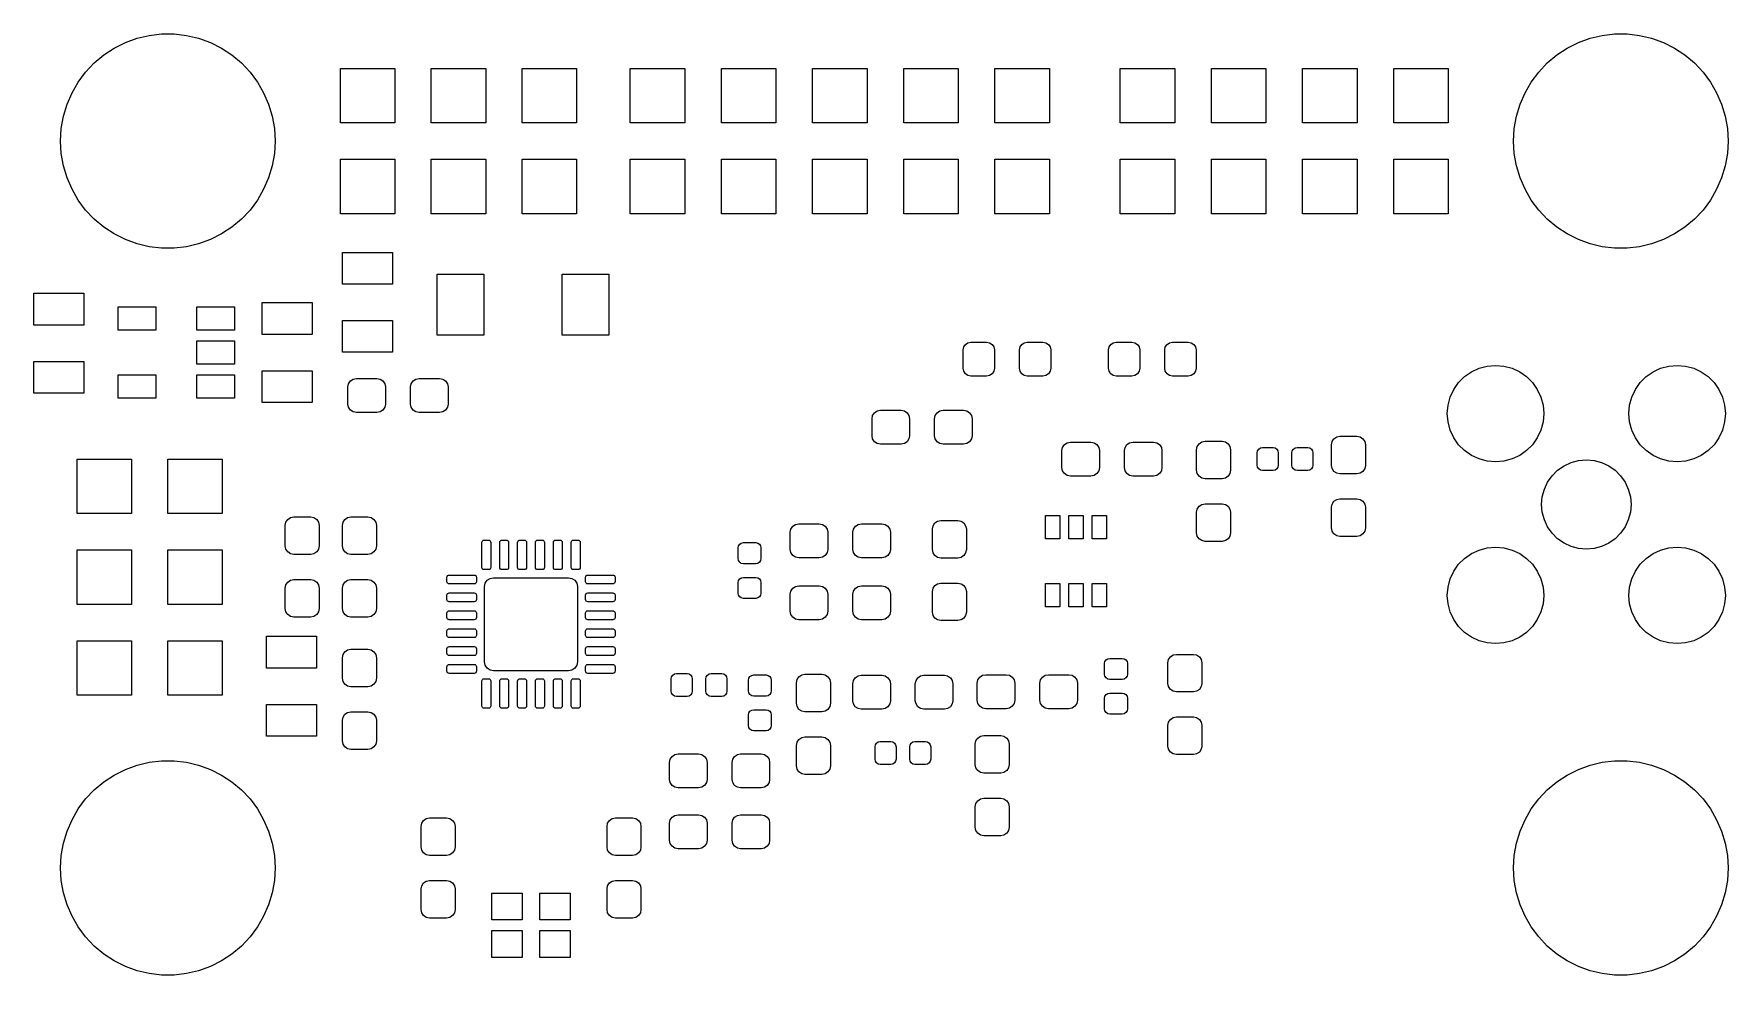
# Model space of a CAD drawing. Extents: x 5.35 to 7.22, y -5.02 to -3.98.
import ezdxf

# ---------------------------------------------------------------- set-up
doc = ezdxf.new("R2010")
doc.units = 0
doc.header["$MEASUREMENT"] = 0
doc.layers.add('BLACK', color=7, linetype='CONTINUOUS')

msp = doc.modelspace()

# ---------------------------------------------------------------- linework, layer by layer
at = {"layer": 'BLACK', "linetype": 'CONTINUOUS'}
for p, q in [((5.4409, -3.9977), (5.4532, -3.9915)), ((5.4532, -3.9915), (5.4661, -3.9869)), ((5.4661, -3.9869), (5.4795, -3.9837)), ((5.4795, -3.9837), (5.4931, -3.9821)), ((5.4931, -3.9821), (5.5069, -3.9821)), ((5.5069, -3.9821), (5.5205, -3.9837)), ((5.5205, -3.9837), (5.5339, -3.9869)), ((5.5339, -3.9869), (5.5468, -3.9915)), ((5.5468, -3.9915), (5.5591, -3.9977)), ((7.0409, -3.9977), (7.0532, -3.9915)), ((7.0532, -3.9915), (7.0661, -3.9869)), ((7.0661, -3.9869), (7.0795, -3.9837)), ((7.0795, -3.9837), (7.0931, -3.9821)), ((7.0931, -3.9821), (7.1069, -3.9821)), ((7.1069, -3.9821), (7.1205, -3.9837)), ((7.1205, -3.9837), (7.1339, -3.9869)), ((7.1339, -3.9869), (7.1468, -3.9915)), ((7.1468, -3.9915), (7.1591, -3.9977)), ((5.4189, -4.0141), (5.4295, -4.0053)), ((5.4295, -4.0053), (5.4409, -3.9977)), ((5.5591, -3.9977), (5.5705, -4.0053)), ((5.5705, -4.0053), (5.5811, -4.0141)), ((7.0189, -4.0141), (7.0295, -4.0053)), ((7.0295, -4.0053), (7.0409, -3.9977)), ((7.1591, -3.9977), (7.1705, -4.0053)), ((7.1705, -4.0053), (7.1811, -4.0141)), ((5.4013, -4.0351), (5.4095, -4.0241)), ((5.4095, -4.0241), (5.4189, -4.0141)), ((5.5811, -4.0141), (5.5905, -4.0241)), ((5.5905, -4.0241), (5.5987, -4.0351)), ((5.69, -4.08), (5.69, -4.02)), ((5.69, -4.02), (5.75, -4.02)), ((5.75, -4.02), (5.75, -4.08)), ((5.79, -4.08), (5.79, -4.02)), ((5.79, -4.02), (5.85, -4.02)), ((5.85, -4.02), (5.85, -4.08)), ((5.89, -4.08), (5.89, -4.02)), ((5.89, -4.02), (5.95, -4.02)), ((5.95, -4.02), (5.95, -4.08)), ((6.0092, -4.08), (6.0092, -4.02)), ((6.0092, -4.02), (6.0692, -4.02)), ((6.0692, -4.02), (6.0692, -4.08)), ((6.1096, -4.08), (6.1096, -4.02)), ((6.1096, -4.02), (6.1696, -4.02)), ((6.1696, -4.02), (6.1696, -4.08)), ((6.21, -4.08), (6.21, -4.02)), ((6.21, -4.02), (6.27, -4.02)), ((6.27, -4.02), (6.27, -4.08)), ((6.3104, -4.08), (6.3104, -4.02)), ((6.3104, -4.02), (6.3704, -4.02)), ((6.3704, -4.02), (6.3704, -4.08)), ((6.4108, -4.08), (6.4108, -4.02)), ((6.4108, -4.02), (6.4708, -4.02)), ((6.4708, -4.02), (6.4708, -4.08)), ((6.5488, -4.08), (6.5488, -4.02)), ((6.5488, -4.02), (6.6088, -4.02)), ((6.6088, -4.02), (6.6088, -4.08)), ((6.6492, -4.08), (6.6492, -4.02)), ((6.6492, -4.02), (6.7092, -4.02)), ((6.7092, -4.02), (6.7092, -4.08)), ((6.7496, -4.08), (6.7496, -4.02)), ((6.7496, -4.02), (6.8096, -4.02)), ((6.8096, -4.02), (6.8096, -4.08)), ((6.85, -4.08), (6.85, -4.02)), ((6.85, -4.02), (6.91, -4.02)), ((6.91, -4.02), (6.91, -4.08)), ((7.0013, -4.0351), (7.0095, -4.0241)), ((7.0095, -4.0241), (7.0189, -4.0141)), ((7.1811, -4.0141), (7.1905, -4.0241)), ((7.1905, -4.0241), (7.1987, -4.0351)), ((5.389, -4.0596), (5.3945, -4.047)), ((5.3945, -4.047), (5.4013, -4.0351)), ((5.5987, -4.0351), (5.6055, -4.047)), ((5.6055, -4.047), (5.611, -4.0596)), ((6.989, -4.0596), (6.9945, -4.047)), ((6.9945, -4.047), (7.0013, -4.0351)), ((7.1987, -4.0351), (7.2055, -4.047)), ((7.2055, -4.047), (7.211, -4.0596)), ((5.3851, -4.0728), (5.389, -4.0596)), ((5.611, -4.0596), (5.6149, -4.0728)), ((6.9851, -4.0728), (6.989, -4.0596)), ((7.211, -4.0596), (7.2149, -4.0728)), ((5.3827, -4.0863), (5.3851, -4.0728)), ((5.6149, -4.0728), (5.6173, -4.0863)), ((5.75, -4.08), (5.69, -4.08)), ((5.85, -4.08), (5.79, -4.08)), ((5.95, -4.08), (5.89, -4.08)), ((6.0692, -4.08), (6.0092, -4.08)), ((6.1696, -4.08), (6.1096, -4.08)), ((6.27, -4.08), (6.21, -4.08)), ((6.3704, -4.08), (6.3104, -4.08)), ((6.4708, -4.08), (6.4108, -4.08)), ((6.6088, -4.08), (6.5488, -4.08)), ((6.7092, -4.08), (6.6492, -4.08)), ((6.8096, -4.08), (6.7496, -4.08)), ((6.91, -4.08), (6.85, -4.08)), ((6.9827, -4.0863), (6.9851, -4.0728)), ((7.2149, -4.0728), (7.2173, -4.0863)), ((5.3819, -4.1), (5.3827, -4.0863)), ((5.3827, -4.1137), (5.3819, -4.1)), ((5.6173, -4.0863), (5.6181, -4.1)), ((5.6181, -4.1), (5.6173, -4.1137)), ((6.9819, -4.1), (6.9827, -4.0863)), ((6.9827, -4.1137), (6.9819, -4.1)), ((7.2173, -4.0863), (7.2181, -4.1)), ((7.2181, -4.1), (7.2173, -4.1137)), ((5.3851, -4.1272), (5.3827, -4.1137)), ((5.6173, -4.1137), (5.6149, -4.1272)), ((5.69, -4.18), (5.69, -4.12)), ((5.69, -4.12), (5.75, -4.12)), ((5.75, -4.12), (5.75, -4.18)), ((5.79, -4.18), (5.79, -4.12)), ((5.79, -4.12), (5.85, -4.12)), ((5.85, -4.12), (5.85, -4.18)), ((5.89, -4.18), (5.89, -4.12)), ((5.89, -4.12), (5.95, -4.12)), ((5.95, -4.12), (5.95, -4.18)), ((6.0092, -4.18), (6.0092, -4.12)), ((6.0092, -4.12), (6.0692, -4.12)), ((6.0692, -4.12), (6.0692, -4.18)), ((6.1096, -4.18), (6.1096, -4.12)), ((6.1096, -4.12), (6.1696, -4.12)), ((6.1696, -4.12), (6.1696, -4.18)), ((6.21, -4.18), (6.21, -4.12)), ((6.21, -4.12), (6.27, -4.12)), ((6.27, -4.12), (6.27, -4.18)), ((6.3104, -4.18), (6.3104, -4.12)), ((6.3104, -4.12), (6.3704, -4.12)), ((6.3704, -4.12), (6.3704, -4.18)), ((6.4108, -4.18), (6.4108, -4.12)), ((6.4108, -4.12), (6.4708, -4.12)), ((6.4708, -4.12), (6.4708, -4.18)), ((6.5488, -4.18), (6.5488, -4.12)), ((6.5488, -4.12), (6.6088, -4.12)), ((6.6088, -4.12), (6.6088, -4.18)), ((6.6492, -4.18), (6.6492, -4.12)), ((6.6492, -4.12), (6.7092, -4.12)), ((6.7092, -4.12), (6.7092, -4.18)), ((6.7496, -4.18), (6.7496, -4.12)), ((6.7496, -4.12), (6.8096, -4.12)), ((6.8096, -4.12), (6.8096, -4.18)), ((6.85, -4.18), (6.85, -4.12)), ((6.85, -4.12), (6.91, -4.12)), ((6.91, -4.12), (6.91, -4.18)), ((6.9851, -4.1272), (6.9827, -4.1137)), ((7.2173, -4.1137), (7.2149, -4.1272)), ((5.389, -4.1404), (5.3851, -4.1272)), ((5.3945, -4.153), (5.389, -4.1404)), ((5.611, -4.1404), (5.6055, -4.153)), ((5.6149, -4.1272), (5.611, -4.1404)), ((6.989, -4.1404), (6.9851, -4.1272)), ((6.9945, -4.153), (6.989, -4.1404)), ((7.211, -4.1404), (7.2055, -4.153)), ((7.2149, -4.1272), (7.211, -4.1404)), ((5.4013, -4.1649), (5.3945, -4.153)), ((5.6055, -4.153), (5.5987, -4.1649)), ((7.0013, -4.1649), (6.9945, -4.153)), ((7.2055, -4.153), (7.1987, -4.1649)), ((5.4095, -4.1759), (5.4013, -4.1649)), ((5.4189, -4.1859), (5.4095, -4.1759)), ((5.5905, -4.1759), (5.5811, -4.1859)), ((5.5987, -4.1649), (5.5905, -4.1759)), ((7.0095, -4.1759), (7.0013, -4.1649)), ((7.0189, -4.1859), (7.0095, -4.1759)), ((7.1905, -4.1759), (7.1811, -4.1859)), ((7.1987, -4.1649), (7.1905, -4.1759)), ((5.4295, -4.1947), (5.4189, -4.1859)), ((5.4409, -4.2023), (5.4295, -4.1947)), ((5.5705, -4.1947), (5.5591, -4.2023)), ((5.5811, -4.1859), (5.5705, -4.1947)), ((5.75, -4.18), (5.69, -4.18)), ((5.85, -4.18), (5.79, -4.18)), ((5.95, -4.18), (5.89, -4.18)), ((6.0692, -4.18), (6.0092, -4.18)), ((6.1696, -4.18), (6.1096, -4.18)), ((6.27, -4.18), (6.21, -4.18)), ((6.3704, -4.18), (6.3104, -4.18)), ((6.4708, -4.18), (6.4108, -4.18)), ((6.6088, -4.18), (6.5488, -4.18)), ((6.7092, -4.18), (6.6492, -4.18)), ((6.8096, -4.18), (6.7496, -4.18)), ((6.91, -4.18), (6.85, -4.18)), ((7.0295, -4.1947), (7.0189, -4.1859)), ((7.0409, -4.2023), (7.0295, -4.1947)), ((7.1705, -4.1947), (7.1591, -4.2023)), ((7.1811, -4.1859), (7.1705, -4.1947)), ((5.4532, -4.2085), (5.4409, -4.2023)), ((5.4661, -4.2131), (5.4532, -4.2085)), ((5.4795, -4.2163), (5.4661, -4.2131)), ((5.5339, -4.2131), (5.5205, -4.2163)), ((5.5468, -4.2085), (5.5339, -4.2131)), ((5.5591, -4.2023), (5.5468, -4.2085)), ((7.0532, -4.2085), (7.0409, -4.2023)), ((7.0661, -4.2131), (7.0532, -4.2085)), ((7.0795, -4.2163), (7.0661, -4.2131)), ((7.1339, -4.2131), (7.1205, -4.2163)), ((7.1468, -4.2085), (7.1339, -4.2131)), ((7.1591, -4.2023), (7.1468, -4.2085)), ((5.4931, -4.2179), (5.4795, -4.2163)), ((5.5069, -4.2179), (5.4931, -4.2179)), ((5.5205, -4.2163), (5.5069, -4.2179)), ((5.6925, -4.2575), (5.6925, -4.2225)), ((5.6925, -4.2225), (5.7475, -4.2225)), ((5.7475, -4.2225), (5.7475, -4.2575)), ((7.0931, -4.2179), (7.0795, -4.2163)), ((7.1069, -4.2179), (7.0931, -4.2179)), ((7.1205, -4.2163), (7.1069, -4.2179)), ((5.7966, -4.3135), (5.7966, -4.2465)), ((5.7966, -4.2465), (5.8478, -4.2465)), ((5.8478, -4.2465), (5.8478, -4.3135)), ((5.9344, -4.3135), (5.9344, -4.2465)), ((5.9344, -4.2465), (5.9856, -4.2465)), ((5.9856, -4.2465), (5.9856, -4.3135)), ((5.3525, -4.3025), (5.3525, -4.2675)), ((5.3525, -4.2675), (5.4075, -4.2675)), ((5.4075, -4.2675), (5.4075, -4.3025)), ((5.7475, -4.2575), (5.6925, -4.2575)), ((5.4452, -4.3081), (5.4452, -4.2826)), ((5.4452, -4.2826), (5.4869, -4.2826)), ((5.4869, -4.2826), (5.4869, -4.3081)), ((5.5318, -4.3081), (5.5318, -4.2826)), ((5.5318, -4.2826), (5.5735, -4.2826)), ((5.5735, -4.2826), (5.5735, -4.3081)), ((5.6039, -4.3128), (5.6039, -4.2778)), ((5.6039, -4.2778), (5.6589, -4.2778)), ((5.6589, -4.2778), (5.6589, -4.3128)), ((5.4075, -4.3025), (5.3525, -4.3025)), ((5.4869, -4.3081), (5.4452, -4.3081)), ((5.5735, -4.3081), (5.5318, -4.3081)), ((5.6925, -4.3325), (5.6925, -4.2975)), ((5.6925, -4.2975), (5.7475, -4.2975)), ((5.7475, -4.2975), (5.7475, -4.3325)), ((5.5318, -4.3456), (5.5318, -4.32)), ((5.5318, -4.32), (5.5735, -4.32)), ((5.5735, -4.32), (5.5735, -4.3456)), ((5.6589, -4.3128), (5.6039, -4.3128)), ((5.8478, -4.3135), (5.7966, -4.3135)), ((5.9856, -4.3135), (5.9344, -4.3135)), ((6.3758, -4.3299), (6.3764, -4.3266)), ((6.3764, -4.3266), (6.3783, -4.3238)), ((6.3783, -4.3238), (6.3811, -4.322)), ((6.3811, -4.322), (6.3844, -4.3213)), ((6.3844, -4.3213), (6.4016, -4.3213)), ((6.4016, -4.3213), (6.4049, -4.322)), ((6.4049, -4.322), (6.4077, -4.3238)), ((6.4077, -4.3238), (6.4096, -4.3266)), ((6.4096, -4.3266), (6.4102, -4.3299)), ((6.4378, -4.3299), (6.4384, -4.3266)), ((6.4384, -4.3266), (6.4403, -4.3238)), ((6.4403, -4.3238), (6.4431, -4.322)), ((6.4431, -4.322), (6.4464, -4.3213)), ((6.4464, -4.3213), (6.4636, -4.3213)), ((6.4636, -4.3213), (6.4669, -4.322)), ((6.4669, -4.322), (6.4697, -4.3238)), ((6.4697, -4.3238), (6.4716, -4.3266)), ((6.4716, -4.3266), (6.4722, -4.3299)), ((6.5358, -4.3299), (6.5364, -4.3266)), ((6.5364, -4.3266), (6.5383, -4.3238)), ((6.5383, -4.3238), (6.5411, -4.322)), ((6.5411, -4.322), (6.5444, -4.3213)), ((6.5444, -4.3213), (6.5616, -4.3213)), ((6.5616, -4.3213), (6.5649, -4.322)), ((6.5649, -4.322), (6.5677, -4.3238)), ((6.5677, -4.3238), (6.5696, -4.3266)), ((6.5696, -4.3266), (6.5702, -4.3299)), ((6.5978, -4.3299), (6.5984, -4.3266)), ((6.5984, -4.3266), (6.6003, -4.3238)), ((6.6003, -4.3238), (6.6031, -4.322)), ((6.6031, -4.322), (6.6064, -4.3213)), ((6.6064, -4.3213), (6.6236, -4.3213)), ((6.6236, -4.3213), (6.6269, -4.322)), ((6.6269, -4.322), (6.6297, -4.3238)), ((6.6297, -4.3238), (6.6316, -4.3266)), ((6.6316, -4.3266), (6.6322, -4.3299)), ((5.3525, -4.3775), (5.3525, -4.3425)), ((5.3525, -4.3425), (5.4075, -4.3425)), ((5.4075, -4.3425), (5.4075, -4.3775)), ((5.5735, -4.3456), (5.5318, -4.3456)), ((5.7475, -4.3325), (5.6925, -4.3325)), ((6.3758, -4.3501), (6.3758, -4.3299)), ((6.4102, -4.3299), (6.4102, -4.3501)), ((6.4378, -4.3501), (6.4378, -4.3299)), ((6.4722, -4.3299), (6.4722, -4.3501)), ((6.5358, -4.3501), (6.5358, -4.3299)), ((6.5702, -4.3299), (6.5702, -4.3501)), ((6.5978, -4.3501), (6.5978, -4.3299)), ((6.6322, -4.3299), (6.6322, -4.3501)), ((6.9528, -4.3477), (6.962, -4.3469)), ((6.962, -4.3469), (6.9712, -4.3477)), ((7.1528, -4.3477), (7.162, -4.3469)), ((7.162, -4.3469), (7.1712, -4.3477)), ((5.4452, -4.383), (5.4452, -4.3574)), ((5.4452, -4.3574), (5.4869, -4.3574)), ((5.4869, -4.3574), (5.4869, -4.383)), ((5.5318, -4.383), (5.5318, -4.3574)), ((5.5318, -4.3574), (5.5735, -4.3574)), ((5.5735, -4.3574), (5.5735, -4.383)), ((5.6039, -4.3878), (5.6039, -4.3528)), ((5.6039, -4.3528), (5.6589, -4.3528)), ((5.6589, -4.3528), (5.6589, -4.3878)), ((5.6991, -4.3671), (5.7011, -4.364)), ((5.7011, -4.364), (5.7041, -4.362)), ((5.7041, -4.362), (5.7077, -4.3613)), ((5.7077, -4.3613), (5.7303, -4.3613)), ((5.7303, -4.3613), (5.7339, -4.362)), ((5.7339, -4.362), (5.7369, -4.364)), ((5.7369, -4.364), (5.739, -4.3671)), ((5.768, -4.3671), (5.77, -4.364)), ((5.77, -4.364), (5.773, -4.362)), ((5.773, -4.362), (5.7766, -4.3613)), ((5.7766, -4.3613), (5.7992, -4.3613)), ((5.7992, -4.3613), (5.8028, -4.362)), ((5.8028, -4.362), (5.8058, -4.364)), ((5.8058, -4.364), (5.8079, -4.3671)), ((6.3764, -4.3534), (6.3758, -4.3501)), ((6.3783, -4.3562), (6.3764, -4.3534)), ((6.3811, -4.358), (6.3783, -4.3562)), ((6.3844, -4.3587), (6.3811, -4.358)), ((6.4016, -4.3587), (6.3844, -4.3587)), ((6.4049, -4.358), (6.4016, -4.3587)), ((6.4077, -4.3562), (6.4049, -4.358)), ((6.4096, -4.3534), (6.4077, -4.3562)), ((6.4102, -4.3501), (6.4096, -4.3534)), ((6.4384, -4.3534), (6.4378, -4.3501)), ((6.4403, -4.3562), (6.4384, -4.3534)), ((6.4431, -4.358), (6.4403, -4.3562)), ((6.4464, -4.3587), (6.4431, -4.358)), ((6.4636, -4.3587), (6.4464, -4.3587)), ((6.4669, -4.358), (6.4636, -4.3587)), ((6.4697, -4.3562), (6.4669, -4.358)), ((6.4716, -4.3534), (6.4697, -4.3562)), ((6.4722, -4.3501), (6.4716, -4.3534)), ((6.5364, -4.3534), (6.5358, -4.3501)), ((6.5383, -4.3562), (6.5364, -4.3534)), ((6.5411, -4.358), (6.5383, -4.3562)), ((6.5444, -4.3587), (6.5411, -4.358)), ((6.5616, -4.3587), (6.5444, -4.3587)), ((6.5649, -4.358), (6.5616, -4.3587)), ((6.5677, -4.3562), (6.5649, -4.358)), ((6.5696, -4.3534), (6.5677, -4.3562)), ((6.5702, -4.3501), (6.5696, -4.3534)), ((6.5984, -4.3534), (6.5978, -4.3501)), ((6.6003, -4.3562), (6.5984, -4.3534)), ((6.6031, -4.358), (6.6003, -4.3562)), ((6.6064, -4.3587), (6.6031, -4.358)), ((6.6236, -4.3587), (6.6064, -4.3587)), ((6.6269, -4.358), (6.6236, -4.3587)), ((6.6297, -4.3562), (6.6269, -4.358)), ((6.6316, -4.3534), (6.6297, -4.3562)), ((6.6322, -4.3501), (6.6316, -4.3534)), ((6.9213, -4.3658), (6.9278, -4.3593)), ((6.9278, -4.3593), (6.9354, -4.354)), ((6.9354, -4.354), (6.9438, -4.3501)), ((6.9438, -4.3501), (6.9528, -4.3477)), ((6.9712, -4.3477), (6.9802, -4.3501)), ((6.9802, -4.3501), (6.9886, -4.354)), ((6.9886, -4.354), (6.9962, -4.3593)), ((6.9962, -4.3593), (7.0027, -4.3658)), ((7.1213, -4.3658), (7.1278, -4.3593)), ((7.1278, -4.3593), (7.1354, -4.354)), ((7.1354, -4.354), (7.1438, -4.3501)), ((7.1438, -4.3501), (7.1528, -4.3477)), ((7.1712, -4.3477), (7.1802, -4.3501)), ((7.1802, -4.3501), (7.1886, -4.354)), ((7.1886, -4.354), (7.1962, -4.3593)), ((7.1962, -4.3593), (7.2027, -4.3658)), ((5.4075, -4.3775), (5.3525, -4.3775)), ((5.4869, -4.383), (5.4452, -4.383)), ((5.5735, -4.383), (5.5318, -4.383)), ((5.6983, -4.3706), (5.6991, -4.3671)), ((5.6983, -4.3894), (5.6983, -4.3706)), ((5.739, -4.3671), (5.7397, -4.3706)), ((5.7397, -4.3706), (5.7397, -4.3894)), ((5.7672, -4.3706), (5.768, -4.3671)), ((5.7672, -4.3894), (5.7672, -4.3706)), ((5.8079, -4.3671), (5.8086, -4.3706)), ((5.8086, -4.3706), (5.8086, -4.3894)), ((6.9097, -4.3908), (6.9121, -4.3818)), ((6.9121, -4.3818), (6.916, -4.3734)), ((6.916, -4.3734), (6.9213, -4.3658)), ((7.0027, -4.3658), (7.008, -4.3734)), ((7.008, -4.3734), (7.0119, -4.3818)), ((7.0119, -4.3818), (7.0143, -4.3908)), ((7.1097, -4.3908), (7.1121, -4.3818)), ((7.1121, -4.3818), (7.116, -4.3734)), ((7.116, -4.3734), (7.1213, -4.3658)), ((7.2027, -4.3658), (7.208, -4.3734)), ((7.208, -4.3734), (7.2119, -4.3818)), ((7.2119, -4.3818), (7.2143, -4.3908)), ((5.6589, -4.3878), (5.6039, -4.3878)), ((5.6991, -4.3929), (5.6983, -4.3894)), ((5.7011, -4.396), (5.6991, -4.3929)), ((5.7041, -4.398), (5.7011, -4.396)), ((5.7077, -4.3987), (5.7041, -4.398)), ((5.7303, -4.3987), (5.7077, -4.3987)), ((5.7339, -4.398), (5.7303, -4.3987)), ((5.7369, -4.396), (5.7339, -4.398)), ((5.739, -4.3929), (5.7369, -4.396)), ((5.7397, -4.3894), (5.739, -4.3929)), ((5.768, -4.3929), (5.7672, -4.3894)), ((5.77, -4.396), (5.768, -4.3929)), ((5.773, -4.398), (5.77, -4.396)), ((5.7766, -4.3987), (5.773, -4.398)), ((5.7992, -4.3987), (5.7766, -4.3987)), ((5.8028, -4.398), (5.7992, -4.3987)), ((5.8058, -4.396), (5.8028, -4.398)), ((5.8079, -4.3929), (5.8058, -4.396)), ((5.8086, -4.3894), (5.8079, -4.3929)), ((6.2754, -4.4056), (6.2761, -4.4021)), ((6.2761, -4.4021), (6.2782, -4.399)), ((6.2782, -4.399), (6.2812, -4.397)), ((6.2812, -4.397), (6.2848, -4.3963)), ((6.2848, -4.3963), (6.3074, -4.3963)), ((6.3074, -4.3963), (6.311, -4.397)), ((6.311, -4.397), (6.314, -4.399)), ((6.314, -4.399), (6.3161, -4.4021)), ((6.3161, -4.4021), (6.3168, -4.4056)), ((6.3443, -4.4056), (6.345, -4.4021)), ((6.345, -4.4021), (6.3471, -4.399)), ((6.3471, -4.399), (6.3501, -4.397)), ((6.3501, -4.397), (6.3537, -4.3963)), ((6.3537, -4.3963), (6.3763, -4.3963)), ((6.3763, -4.3963), (6.3799, -4.397)), ((6.3799, -4.397), (6.3829, -4.399)), ((6.3829, -4.399), (6.385, -4.4021)), ((6.385, -4.4021), (6.3857, -4.4056)), ((6.9089, -4.4), (6.9097, -4.3908)), ((6.9097, -4.4092), (6.9089, -4.4)), ((7.0143, -4.3908), (7.0151, -4.4)), ((7.0151, -4.4), (7.0143, -4.4092)), ((7.1089, -4.4), (7.1097, -4.3908)), ((7.1097, -4.4092), (7.1089, -4.4)), ((7.2143, -4.3908), (7.2151, -4.4)), ((7.2151, -4.4), (7.2143, -4.4092)), ((6.2754, -4.4244), (6.2754, -4.4056)), ((6.3168, -4.4056), (6.3168, -4.4244)), ((6.3443, -4.4244), (6.3443, -4.4056)), ((6.3857, -4.4056), (6.3857, -4.4244)), ((6.9121, -4.4182), (6.9097, -4.4092)), ((6.916, -4.4266), (6.9121, -4.4182)), ((7.0119, -4.4182), (7.008, -4.4266)), ((7.0143, -4.4092), (7.0119, -4.4182)), ((7.1121, -4.4182), (7.1097, -4.4092)), ((7.116, -4.4266), (7.1121, -4.4182)), ((7.2119, -4.4182), (7.208, -4.4266)), ((7.2143, -4.4092), (7.2119, -4.4182)), ((6.2761, -4.4279), (6.2754, -4.4244)), ((6.2782, -4.431), (6.2761, -4.4279)), ((6.2812, -4.433), (6.2782, -4.431)), ((6.2848, -4.4337), (6.2812, -4.433)), ((6.3074, -4.4337), (6.2848, -4.4337)), ((6.311, -4.433), (6.3074, -4.4337)), ((6.314, -4.431), (6.311, -4.433)), ((6.3161, -4.4279), (6.314, -4.431)), ((6.3168, -4.4244), (6.3161, -4.4279)), ((6.345, -4.4279), (6.3443, -4.4244)), ((6.3471, -4.431), (6.345, -4.4279)), ((6.3501, -4.433), (6.3471, -4.431)), ((6.3537, -4.4337), (6.3501, -4.433)), ((6.3763, -4.4337), (6.3537, -4.4337)), ((6.3799, -4.433), (6.3763, -4.4337)), ((6.3829, -4.431), (6.3799, -4.433)), ((6.385, -4.4279), (6.3829, -4.431)), ((6.3857, -4.4244), (6.385, -4.4279)), ((6.4844, -4.4406), (6.4851, -4.4371)), ((6.4851, -4.4371), (6.4872, -4.434)), ((6.4872, -4.434), (6.4902, -4.432)), ((6.4902, -4.432), (6.4938, -4.4313)), ((6.4938, -4.4313), (6.5164, -4.4313)), ((6.5164, -4.4313), (6.52, -4.432)), ((6.52, -4.432), (6.523, -4.434)), ((6.523, -4.434), (6.5251, -4.4371)), ((6.5251, -4.4371), (6.5258, -4.4406)), ((6.5533, -4.4406), (6.554, -4.4371)), ((6.554, -4.4371), (6.5561, -4.434)), ((6.5561, -4.434), (6.5591, -4.432)), ((6.5591, -4.432), (6.5627, -4.4313)), ((6.5627, -4.4313), (6.5853, -4.4313)), ((6.5853, -4.4313), (6.5889, -4.432)), ((6.5889, -4.432), (6.5919, -4.434)), ((6.5919, -4.434), (6.594, -4.4371)), ((6.594, -4.4371), (6.5947, -4.4406)), ((6.6329, -4.4397), (6.6336, -4.4361)), ((6.6329, -4.4623), (6.6329, -4.4397)), ((6.6336, -4.4361), (6.6356, -4.4331)), ((6.6356, -4.4331), (6.6386, -4.431)), ((6.6386, -4.431), (6.6422, -4.4303)), ((6.6422, -4.4303), (6.6609, -4.4303)), ((6.6609, -4.4303), (6.6645, -4.431)), ((6.6645, -4.431), (6.6675, -4.4331)), ((6.6675, -4.4331), (6.6695, -4.4361)), ((6.6695, -4.4361), (6.6703, -4.4397)), ((6.6703, -4.4397), (6.6703, -4.4623)), ((6.7, -4.441), (6.7013, -4.4391)), ((6.7013, -4.4391), (6.7032, -4.4378)), ((6.7032, -4.4378), (6.7054, -4.4374)), ((6.7054, -4.4374), (6.717, -4.4374)), ((6.717, -4.4374), (6.7192, -4.4378)), ((6.7192, -4.4378), (6.7211, -4.4391)), ((6.7211, -4.4391), (6.7224, -4.441)), ((6.7382, -4.441), (6.7395, -4.4391)), ((6.7395, -4.4391), (6.7414, -4.4378)), ((6.7414, -4.4378), (6.7436, -4.4374)), ((6.7436, -4.4374), (6.7552, -4.4374)), ((6.7552, -4.4374), (6.7574, -4.4378)), ((6.7574, -4.4378), (6.7593, -4.4391)), ((6.7593, -4.4391), (6.7606, -4.441)), ((6.7813, -4.4342), (6.782, -4.4307)), ((6.7813, -4.4569), (6.7813, -4.4342)), ((6.782, -4.4307), (6.784, -4.4276)), ((6.784, -4.4276), (6.7871, -4.4256)), ((6.7871, -4.4256), (6.7906, -4.4249)), ((6.7906, -4.4249), (6.8094, -4.4249)), ((6.8094, -4.4249), (6.8129, -4.4256)), ((6.8129, -4.4256), (6.816, -4.4276)), ((6.816, -4.4276), (6.818, -4.4307)), ((6.818, -4.4307), (6.8187, -4.4342)), ((6.8187, -4.4342), (6.8187, -4.4569)), ((6.9213, -4.4342), (6.916, -4.4266)), ((6.9278, -4.4407), (6.9213, -4.4342)), ((7.0027, -4.4342), (6.9962, -4.4407)), ((7.008, -4.4266), (7.0027, -4.4342)), ((7.1213, -4.4342), (7.116, -4.4266)), ((7.1278, -4.4407), (7.1213, -4.4342)), ((7.2027, -4.4342), (7.1962, -4.4407)), ((7.208, -4.4266), (7.2027, -4.4342)), ((5.4, -4.51), (5.4, -4.45)), ((5.4, -4.45), (5.46, -4.45)), ((5.46, -4.45), (5.46, -4.51)), ((5.5, -4.51), (5.5, -4.45)), ((5.5, -4.45), (5.56, -4.45)), ((5.56, -4.45), (5.56, -4.51)), ((6.4844, -4.4594), (6.4844, -4.4406)), ((6.5258, -4.4406), (6.5258, -4.4594)), ((6.5533, -4.4594), (6.5533, -4.4406)), ((6.5947, -4.4406), (6.5947, -4.4594)), ((6.6996, -4.4432), (6.7, -4.441)), ((6.6996, -4.4568), (6.6996, -4.4432)), ((6.7, -4.459), (6.6996, -4.4568)), ((6.7224, -4.441), (6.7228, -4.4432)), ((6.7228, -4.4568), (6.7224, -4.459)), ((6.7228, -4.4432), (6.7228, -4.4568)), ((6.7378, -4.4432), (6.7382, -4.441)), ((6.7378, -4.4568), (6.7378, -4.4432)), ((6.7382, -4.459), (6.7378, -4.4568)), ((6.7606, -4.441), (6.761, -4.4432)), ((6.761, -4.4568), (6.7606, -4.459)), ((6.761, -4.4432), (6.761, -4.4568)), ((6.782, -4.4604), (6.7813, -4.4569)), ((6.8187, -4.4569), (6.818, -4.4604)), ((6.9354, -4.446), (6.9278, -4.4407)), ((6.9438, -4.4499), (6.9354, -4.446)), ((6.9528, -4.4523), (6.9438, -4.4499)), ((6.962, -4.4531), (6.9528, -4.4523)), ((6.9712, -4.4523), (6.962, -4.4531)), ((6.9802, -4.4499), (6.9712, -4.4523)), ((6.9886, -4.446), (6.9802, -4.4499)), ((6.9962, -4.4407), (6.9886, -4.446)), ((7.0304, -4.4623), (7.0374, -4.4574)), ((7.0374, -4.4574), (7.0452, -4.4538)), ((7.0452, -4.4538), (7.0535, -4.4515)), ((7.0535, -4.4515), (7.062, -4.4508)), ((7.062, -4.4508), (7.0705, -4.4515)), ((7.0705, -4.4515), (7.0788, -4.4538)), ((7.0788, -4.4538), (7.0866, -4.4574)), ((7.0866, -4.4574), (7.0936, -4.4623)), ((7.1354, -4.446), (7.1278, -4.4407)), ((7.1438, -4.4499), (7.1354, -4.446)), ((7.1528, -4.4523), (7.1438, -4.4499)), ((7.162, -4.4531), (7.1528, -4.4523)), ((7.1712, -4.4523), (7.162, -4.4531)), ((7.1802, -4.4499), (7.1712, -4.4523)), ((7.1886, -4.446), (7.1802, -4.4499)), ((7.1962, -4.4407), (7.1886, -4.446)), ((6.4851, -4.4629), (6.4844, -4.4594)), ((6.4872, -4.466), (6.4851, -4.4629)), ((6.4902, -4.468), (6.4872, -4.466)), ((6.4938, -4.4687), (6.4902, -4.468)), ((6.5164, -4.4687), (6.4938, -4.4687)), ((6.52, -4.468), (6.5164, -4.4687)), ((6.523, -4.466), (6.52, -4.468)), ((6.5251, -4.4629), (6.523, -4.466)), ((6.5258, -4.4594), (6.5251, -4.4629)), ((6.554, -4.4629), (6.5533, -4.4594)), ((6.5561, -4.466), (6.554, -4.4629)), ((6.5591, -4.468), (6.5561, -4.466)), ((6.5627, -4.4687), (6.5591, -4.468)), ((6.5853, -4.4687), (6.5627, -4.4687)), ((6.5889, -4.468), (6.5853, -4.4687)), ((6.5919, -4.466), (6.5889, -4.468)), ((6.594, -4.4629), (6.5919, -4.466)), ((6.5947, -4.4594), (6.594, -4.4629)), ((6.6336, -4.4659), (6.6329, -4.4623)), ((6.6356, -4.4689), (6.6336, -4.4659)), ((6.6386, -4.4709), (6.6356, -4.4689)), ((6.6422, -4.4717), (6.6386, -4.4709)), ((6.6609, -4.4717), (6.6422, -4.4717)), ((6.6645, -4.4709), (6.6609, -4.4717)), ((6.6675, -4.4689), (6.6645, -4.4709)), ((6.6695, -4.4659), (6.6675, -4.4689)), ((6.6703, -4.4623), (6.6695, -4.4659)), ((6.7013, -4.4609), (6.7, -4.459)), ((6.7032, -4.4622), (6.7013, -4.4609)), ((6.7054, -4.4626), (6.7032, -4.4622)), ((6.717, -4.4626), (6.7054, -4.4626)), ((6.7192, -4.4622), (6.717, -4.4626)), ((6.7211, -4.4609), (6.7192, -4.4622)), ((6.7224, -4.459), (6.7211, -4.4609)), ((6.7395, -4.4609), (6.7382, -4.459)), ((6.7414, -4.4622), (6.7395, -4.4609)), ((6.7436, -4.4626), (6.7414, -4.4622)), ((6.7552, -4.4626), (6.7436, -4.4626)), ((6.7574, -4.4622), (6.7552, -4.4626)), ((6.7593, -4.4609), (6.7574, -4.4622)), ((6.7606, -4.459), (6.7593, -4.4609)), ((6.784, -4.4635), (6.782, -4.4604)), ((6.7871, -4.4655), (6.784, -4.4635)), ((6.7906, -4.4662), (6.7871, -4.4655)), ((6.8094, -4.4662), (6.7906, -4.4662)), ((6.8129, -4.4655), (6.8094, -4.4662)), ((6.816, -4.4635), (6.8129, -4.4655)), ((6.818, -4.4604), (6.816, -4.4635)), ((7.0158, -4.4832), (7.0194, -4.4754)), ((7.0194, -4.4754), (7.0243, -4.4684)), ((7.0243, -4.4684), (7.0304, -4.4623)), ((7.0936, -4.4623), (7.0997, -4.4684)), ((7.0997, -4.4684), (7.1046, -4.4754)), ((7.1046, -4.4754), (7.1082, -4.4832)), ((6.784, -4.4965), (6.7871, -4.4945)), ((6.7871, -4.4945), (6.7906, -4.4938)), ((6.7906, -4.4938), (6.8094, -4.4938)), ((6.8094, -4.4938), (6.8129, -4.4945)), ((6.8129, -4.4945), (6.816, -4.4965)), ((7.0128, -4.5), (7.0135, -4.4915)), ((7.0135, -4.4915), (7.0158, -4.4832)), ((7.1082, -4.4832), (7.1105, -4.4915)), ((7.1105, -4.4915), (7.1112, -4.5)), ((5.46, -4.51), (5.4, -4.51)), ((5.56, -4.51), (5.5, -4.51)), ((5.632, -4.5164), (5.635, -4.5143)), ((5.635, -4.5143), (5.6386, -4.5136)), ((5.6386, -4.5136), (5.6573, -4.5136)), ((5.6573, -4.5136), (5.6609, -4.5143)), ((5.6609, -4.5143), (5.6639, -4.5164)), ((5.695, -4.5164), (5.698, -4.5143)), ((5.698, -4.5143), (5.7016, -4.5136)), ((5.7016, -4.5136), (5.7203, -4.5136)), ((5.7203, -4.5136), (5.7239, -4.5143)), ((5.7239, -4.5143), (5.7269, -4.5164)), ((6.4665, -4.5378), (6.4665, -4.5122)), ((6.4665, -4.5122), (6.4823, -4.5122)), ((6.4823, -4.5122), (6.4823, -4.5378)), ((6.4921, -4.5378), (6.4921, -4.5122)), ((6.4921, -4.5122), (6.5079, -4.5122)), ((6.5079, -4.5122), (6.5079, -4.5378)), ((6.5177, -4.5378), (6.5177, -4.5122)), ((6.5177, -4.5122), (6.5335, -4.5122)), ((6.5335, -4.5122), (6.5335, -4.5378)), ((6.6329, -4.5086), (6.6336, -4.505)), ((6.6329, -4.5312), (6.6329, -4.5086)), ((6.6336, -4.505), (6.6356, -4.502)), ((6.6356, -4.502), (6.6386, -4.4999)), ((6.6386, -4.4999), (6.6422, -4.4992)), ((6.6422, -4.4992), (6.6609, -4.4992)), ((6.6609, -4.4992), (6.6645, -4.4999)), ((6.6645, -4.4999), (6.6675, -4.502)), ((6.6675, -4.502), (6.6695, -4.505)), ((6.6695, -4.505), (6.6703, -4.5086)), ((6.6703, -4.5086), (6.6703, -4.5312)), ((6.7813, -4.5031), (6.782, -4.4996)), ((6.7813, -4.5258), (6.7813, -4.5031)), ((6.782, -4.4996), (6.784, -4.4965)), ((6.816, -4.4965), (6.818, -4.4996)), ((6.818, -4.4996), (6.8187, -4.5031)), ((6.8187, -4.5031), (6.8187, -4.5258)), ((7.0135, -4.5085), (7.0128, -4.5)), ((7.0158, -4.5168), (7.0135, -4.5085)), ((7.1105, -4.5085), (7.1082, -4.5168)), ((7.1112, -4.5), (7.1105, -4.5085)), ((5.6293, -4.523), (5.63, -4.5194)), ((5.6293, -4.5456), (5.6293, -4.523)), ((5.63, -4.5194), (5.632, -4.5164)), ((5.6639, -4.5164), (5.6659, -4.5194)), ((5.6659, -4.5194), (5.6667, -4.523)), ((5.6667, -4.523), (5.6667, -4.5456)), ((5.6922, -4.523), (5.693, -4.5194)), ((5.6922, -4.5456), (5.6922, -4.523)), ((5.693, -4.5194), (5.695, -4.5164)), ((5.7269, -4.5164), (5.7289, -4.5194)), ((5.7289, -4.5194), (5.7296, -4.523)), ((5.7296, -4.523), (5.7296, -4.5456)), ((6.1854, -4.5306), (6.1861, -4.5271)), ((6.1854, -4.5494), (6.1854, -4.5306)), ((6.1861, -4.5271), (6.1882, -4.524)), ((6.1882, -4.524), (6.1912, -4.522)), ((6.1912, -4.522), (6.1948, -4.5213)), ((6.1948, -4.5213), (6.2174, -4.5213)), ((6.2174, -4.5213), (6.221, -4.522)), ((6.221, -4.522), (6.224, -4.524)), ((6.224, -4.524), (6.2261, -4.5271)), ((6.2261, -4.5271), (6.2268, -4.5306)), ((6.2268, -4.5306), (6.2268, -4.5494)), ((6.2543, -4.5306), (6.255, -4.5271)), ((6.2543, -4.5494), (6.2543, -4.5306)), ((6.255, -4.5271), (6.2571, -4.524)), ((6.2571, -4.524), (6.2601, -4.522)), ((6.2601, -4.522), (6.2637, -4.5213)), ((6.2637, -4.5213), (6.2863, -4.5213)), ((6.2863, -4.5213), (6.2899, -4.522)), ((6.2899, -4.522), (6.2929, -4.524)), ((6.2929, -4.524), (6.295, -4.5271)), ((6.295, -4.5271), (6.2957, -4.5306)), ((6.2957, -4.5306), (6.2957, -4.5494)), ((6.3419, -4.5269), (6.3426, -4.5233)), ((6.3419, -4.5495), (6.3419, -4.5269)), ((6.3426, -4.5233), (6.3446, -4.5203)), ((6.3446, -4.5203), (6.3476, -4.5183)), ((6.3476, -4.5183), (6.3512, -4.5176)), ((6.3512, -4.5176), (6.3699, -4.5176)), ((6.3699, -4.5176), (6.3735, -4.5183)), ((6.3735, -4.5183), (6.3765, -4.5203)), ((6.3765, -4.5203), (6.3785, -4.5233)), ((6.3785, -4.5233), (6.3793, -4.5269)), ((6.3793, -4.5269), (6.3793, -4.5495)), ((6.6336, -4.5348), (6.6329, -4.5312)), ((6.6703, -4.5312), (6.6695, -4.5348)), ((6.782, -4.5293), (6.7813, -4.5258)), ((6.784, -4.5324), (6.782, -4.5293)), ((6.7871, -4.5344), (6.784, -4.5324)), ((6.816, -4.5324), (6.8129, -4.5344)), ((6.818, -4.5293), (6.816, -4.5324)), ((6.8187, -4.5258), (6.818, -4.5293)), ((7.0194, -4.5246), (7.0158, -4.5168)), ((7.0243, -4.5316), (7.0194, -4.5246)), ((7.0304, -4.5377), (7.0243, -4.5316)), ((7.0997, -4.5316), (7.0936, -4.5377)), ((7.1046, -4.5246), (7.0997, -4.5316)), ((7.1082, -4.5168), (7.1046, -4.5246)), ((5.4, -4.61), (5.4, -4.55)), ((5.4, -4.55), (5.46, -4.55)), ((5.46, -4.55), (5.46, -4.61)), ((5.5, -4.61), (5.5, -4.55)), ((5.5, -4.55), (5.56, -4.55)), ((5.56, -4.55), (5.56, -4.61)), ((5.63, -4.5492), (5.6293, -4.5456)), ((5.632, -4.5522), (5.63, -4.5492)), ((5.6659, -4.5492), (5.6639, -4.5522)), ((5.6667, -4.5456), (5.6659, -4.5492)), ((5.693, -4.5492), (5.6922, -4.5456)), ((5.695, -4.5522), (5.693, -4.5492)), ((5.7289, -4.5492), (5.7269, -4.5522)), ((5.7296, -4.5456), (5.7289, -4.5492)), ((5.8458, -4.5417), (5.846, -4.5407)), ((5.8458, -4.5692), (5.8458, -4.5417)), ((5.846, -4.5407), (5.8465, -4.5399)), ((5.8465, -4.5399), (5.8473, -4.5394)), ((5.8473, -4.5394), (5.8482, -4.5392)), ((5.8482, -4.5392), (5.8532, -4.5392)), ((5.8532, -4.5392), (5.8541, -4.5394)), ((5.8541, -4.5394), (5.8549, -4.5399)), ((5.8549, -4.5399), (5.8554, -4.5407)), ((5.8554, -4.5407), (5.8556, -4.5417)), ((5.8556, -4.5417), (5.8556, -4.5692)), ((5.8655, -4.5417), (5.8657, -4.5407)), ((5.8655, -4.5692), (5.8655, -4.5417)), ((5.8657, -4.5407), (5.8662, -4.5399)), ((5.8662, -4.5399), (5.867, -4.5394)), ((5.867, -4.5394), (5.8679, -4.5392)), ((5.8679, -4.5392), (5.8729, -4.5392)), ((5.8729, -4.5392), (5.8738, -4.5394)), ((5.8738, -4.5394), (5.8746, -4.5399)), ((5.8746, -4.5399), (5.8751, -4.5407)), ((5.8751, -4.5407), (5.8753, -4.5417)), ((5.8753, -4.5417), (5.8753, -4.5692)), ((5.8852, -4.5417), (5.8853, -4.5407)), ((5.8852, -4.5692), (5.8852, -4.5417)), ((5.8853, -4.5407), (5.8859, -4.5399)), ((5.8859, -4.5399), (5.8867, -4.5394)), ((5.8867, -4.5394), (5.8876, -4.5392)), ((5.8876, -4.5392), (5.8925, -4.5392)), ((5.8925, -4.5392), (5.8935, -4.5394)), ((5.8935, -4.5394), (5.8943, -4.5399)), ((5.8943, -4.5399), (5.8948, -4.5407)), ((5.8948, -4.5407), (5.895, -4.5417)), ((5.895, -4.5417), (5.895, -4.5692)), ((5.9048, -4.5417), (5.905, -4.5407)), ((5.9048, -4.5692), (5.9048, -4.5417)), ((5.905, -4.5407), (5.9056, -4.5399)), ((5.9056, -4.5399), (5.9064, -4.5394)), ((5.9064, -4.5394), (5.9073, -4.5392)), ((5.9073, -4.5392), (5.9122, -4.5392)), ((5.9122, -4.5392), (5.9132, -4.5394)), ((5.9132, -4.5394), (5.914, -4.5399)), ((5.914, -4.5399), (5.9145, -4.5407)), ((5.9145, -4.5407), (5.9147, -4.5417)), ((5.9147, -4.5417), (5.9147, -4.5692)), ((5.9245, -4.5417), (5.9247, -4.5407)), ((5.9245, -4.5692), (5.9245, -4.5417)), ((5.9247, -4.5407), (5.9252, -4.5399)), ((5.9252, -4.5399), (5.926, -4.5394)), ((5.926, -4.5394), (5.927, -4.5392)), ((5.927, -4.5392), (5.9319, -4.5392)), ((5.9319, -4.5392), (5.9329, -4.5394)), ((5.9329, -4.5394), (5.9336, -4.5399)), ((5.9336, -4.5399), (5.9342, -4.5407)), ((5.9342, -4.5407), (5.9344, -4.5417)), ((5.9344, -4.5417), (5.9344, -4.5692)), ((5.9442, -4.5417), (5.9444, -4.5407)), ((5.9442, -4.5692), (5.9442, -4.5417)), ((5.9444, -4.5407), (5.9449, -4.5399)), ((5.9449, -4.5399), (5.9457, -4.5394)), ((5.9457, -4.5394), (5.9467, -4.5392)), ((5.9467, -4.5392), (5.9516, -4.5392)), ((5.9516, -4.5392), (5.9525, -4.5394)), ((5.9525, -4.5394), (5.9533, -4.5399)), ((5.9533, -4.5399), (5.9539, -4.5407)), ((5.9539, -4.5407), (5.9541, -4.5417)), ((5.9541, -4.5417), (5.9541, -4.5692)), ((6.128, -4.5478), (6.1284, -4.5456)), ((6.128, -4.5594), (6.128, -4.5478)), ((6.1284, -4.5456), (6.1297, -4.5437)), ((6.1297, -4.5437), (6.1315, -4.5424)), ((6.1315, -4.5424), (6.1338, -4.542)), ((6.1338, -4.542), (6.1473, -4.542)), ((6.1473, -4.542), (6.1496, -4.5424)), ((6.1496, -4.5424), (6.1514, -4.5437)), ((6.1514, -4.5437), (6.1527, -4.5456)), ((6.1527, -4.5456), (6.1531, -4.5478)), ((6.1531, -4.5478), (6.1531, -4.5594)), ((6.1861, -4.5529), (6.1854, -4.5494)), ((6.2268, -4.5494), (6.2261, -4.5529)), ((6.255, -4.5529), (6.2543, -4.5494)), ((6.2957, -4.5494), (6.295, -4.5529)), ((6.3426, -4.5531), (6.3419, -4.5495)), ((6.3793, -4.5495), (6.3785, -4.5531)), ((6.4823, -4.5378), (6.4665, -4.5378)), ((6.5079, -4.5378), (6.4921, -4.5378)), ((6.5335, -4.5378), (6.5177, -4.5378)), ((6.6356, -4.5378), (6.6336, -4.5348)), ((6.6386, -4.5398), (6.6356, -4.5378)), ((6.6422, -4.5406), (6.6386, -4.5398)), ((6.6609, -4.5406), (6.6422, -4.5406)), ((6.6645, -4.5398), (6.6609, -4.5406)), ((6.6675, -4.5378), (6.6645, -4.5398)), ((6.6695, -4.5348), (6.6675, -4.5378)), ((6.7906, -4.5351), (6.7871, -4.5344)), ((6.8094, -4.5351), (6.7906, -4.5351)), ((6.8129, -4.5344), (6.8094, -4.5351)), ((6.9354, -4.554), (6.9438, -4.5501)), ((6.9438, -4.5501), (6.9528, -4.5477)), ((6.9528, -4.5477), (6.962, -4.5469)), ((6.962, -4.5469), (6.9712, -4.5477)), ((6.9712, -4.5477), (6.9802, -4.5501)), ((6.9802, -4.5501), (6.9886, -4.554)), ((7.0374, -4.5426), (7.0304, -4.5377)), ((7.0452, -4.5462), (7.0374, -4.5426)), ((7.0535, -4.5485), (7.0452, -4.5462)), ((7.062, -4.5492), (7.0535, -4.5485)), ((7.0705, -4.5485), (7.062, -4.5492)), ((7.0788, -4.5462), (7.0705, -4.5485)), ((7.0866, -4.5426), (7.0788, -4.5462)), ((7.0936, -4.5377), (7.0866, -4.5426)), ((7.1354, -4.554), (7.1438, -4.5501)), ((7.1438, -4.5501), (7.1528, -4.5477)), ((7.1528, -4.5477), (7.162, -4.5469)), ((7.162, -4.5469), (7.1712, -4.5477)), ((7.1712, -4.5477), (7.1802, -4.5501)), ((7.1802, -4.5501), (7.1886, -4.554)), ((5.635, -4.5542), (5.632, -4.5522)), ((5.6386, -4.555), (5.635, -4.5542)), ((5.6573, -4.555), (5.6386, -4.555)), ((5.6609, -4.5542), (5.6573, -4.555)), ((5.6639, -4.5522), (5.6609, -4.5542)), ((5.698, -4.5542), (5.695, -4.5522)), ((5.7016, -4.555), (5.698, -4.5542)), ((5.7203, -4.555), (5.7016, -4.555)), ((5.7239, -4.5542), (5.7203, -4.555)), ((5.7269, -4.5522), (5.7239, -4.5542)), ((5.846, -4.5702), (5.8458, -4.5692)), ((5.8465, -4.571), (5.846, -4.5702)), ((5.8554, -4.5702), (5.8549, -4.571)), ((5.8556, -4.5692), (5.8554, -4.5702)), ((5.8657, -4.5702), (5.8655, -4.5692)), ((5.8662, -4.571), (5.8657, -4.5702)), ((5.8751, -4.5702), (5.8746, -4.571)), ((5.8753, -4.5692), (5.8751, -4.5702)), ((5.8853, -4.5702), (5.8852, -4.5692)), ((5.8859, -4.571), (5.8853, -4.5702)), ((5.8948, -4.5702), (5.8943, -4.571)), ((5.895, -4.5692), (5.8948, -4.5702)), ((5.905, -4.5702), (5.9048, -4.5692)), ((5.9056, -4.571), (5.905, -4.5702)), ((5.9145, -4.5702), (5.914, -4.571)), ((5.9147, -4.5692), (5.9145, -4.5702)), ((5.9247, -4.5702), (5.9245, -4.5692)), ((5.9252, -4.571), (5.9247, -4.5702)), ((5.9342, -4.5702), (5.9336, -4.571)), ((5.9344, -4.5692), (5.9342, -4.5702)), ((5.9444, -4.5702), (5.9442, -4.5692)), ((5.9449, -4.571), (5.9444, -4.5702)), ((5.9539, -4.5702), (5.9533, -4.571)), ((5.9541, -4.5692), (5.9539, -4.5702)), ((6.1284, -4.5616), (6.128, -4.5594)), ((6.1297, -4.5635), (6.1284, -4.5616)), ((6.1315, -4.5648), (6.1297, -4.5635)), ((6.1338, -4.5652), (6.1315, -4.5648)), ((6.1473, -4.5652), (6.1338, -4.5652)), ((6.1496, -4.5648), (6.1473, -4.5652)), ((6.1514, -4.5635), (6.1496, -4.5648)), ((6.1527, -4.5616), (6.1514, -4.5635)), ((6.1531, -4.5594), (6.1527, -4.5616)), ((6.1882, -4.556), (6.1861, -4.5529)), ((6.1912, -4.558), (6.1882, -4.556)), ((6.1948, -4.5587), (6.1912, -4.558)), ((6.2174, -4.5587), (6.1948, -4.5587)), ((6.221, -4.558), (6.2174, -4.5587)), ((6.224, -4.556), (6.221, -4.558)), ((6.2261, -4.5529), (6.224, -4.556)), ((6.2571, -4.556), (6.255, -4.5529)), ((6.2601, -4.558), (6.2571, -4.556)), ((6.2637, -4.5587), (6.2601, -4.558)), ((6.2863, -4.5587), (6.2637, -4.5587)), ((6.2899, -4.558), (6.2863, -4.5587)), ((6.2929, -4.556), (6.2899, -4.558)), ((6.295, -4.5529), (6.2929, -4.556)), ((6.3446, -4.5562), (6.3426, -4.5531)), ((6.3476, -4.5582), (6.3446, -4.5562)), ((6.3512, -4.5589), (6.3476, -4.5582)), ((6.3699, -4.5589), (6.3512, -4.5589)), ((6.3735, -4.5582), (6.3699, -4.5589)), ((6.3765, -4.5562), (6.3735, -4.5582)), ((6.3785, -4.5531), (6.3765, -4.5562)), ((6.916, -4.5734), (6.9213, -4.5658)), ((6.9213, -4.5658), (6.9278, -4.5593)), ((6.9278, -4.5593), (6.9354, -4.554)), ((6.9886, -4.554), (6.9962, -4.5593)), ((6.9962, -4.5593), (7.0027, -4.5658)), ((7.0027, -4.5658), (7.008, -4.5734)), ((7.116, -4.5734), (7.1213, -4.5658)), ((7.1213, -4.5658), (7.1278, -4.5593)), ((7.1278, -4.5593), (7.1354, -4.554)), ((7.1886, -4.554), (7.1962, -4.5593)), ((7.1962, -4.5593), (7.2027, -4.5658)), ((7.2027, -4.5658), (7.208, -4.5734)), ((5.6293, -4.5919), (5.63, -4.5883)), ((5.63, -4.5883), (5.632, -4.5853)), ((5.632, -4.5853), (5.635, -4.5832)), ((5.635, -4.5832), (5.6386, -4.5825)), ((5.6386, -4.5825), (5.6573, -4.5825)), ((5.6573, -4.5825), (5.6609, -4.5832)), ((5.6609, -4.5832), (5.6639, -4.5853)), ((5.6639, -4.5853), (5.6659, -4.5883)), ((5.6659, -4.5883), (5.6667, -4.5919)), ((5.6922, -4.5919), (5.693, -4.5883)), ((5.693, -4.5883), (5.695, -4.5853)), ((5.695, -4.5853), (5.698, -4.5832)), ((5.698, -4.5832), (5.7016, -4.5825)), ((5.7016, -4.5825), (5.7203, -4.5825)), ((5.7203, -4.5825), (5.7239, -4.5832)), ((5.7239, -4.5832), (5.7269, -4.5853)), ((5.7269, -4.5853), (5.7289, -4.5883)), ((5.7289, -4.5883), (5.7296, -4.5919)), ((5.8074, -4.5801), (5.8076, -4.5791)), ((5.8074, -4.585), (5.8074, -4.5801)), ((5.8076, -4.5859), (5.8074, -4.585)), ((5.8076, -4.5791), (5.8081, -4.5783)), ((5.8081, -4.5867), (5.8076, -4.5859)), ((5.8081, -4.5783), (5.8089, -4.5778)), ((5.8089, -4.5873), (5.8081, -4.5867)), ((5.8089, -4.5778), (5.8099, -4.5776)), ((5.8099, -4.5874), (5.8089, -4.5873)), ((5.8099, -4.5776), (5.8374, -4.5776)), ((5.8374, -4.5874), (5.8099, -4.5874)), ((5.8374, -4.5776), (5.8384, -4.5778)), ((5.8384, -4.5873), (5.8374, -4.5874)), ((5.8384, -4.5778), (5.8392, -4.5783)), ((5.8392, -4.5867), (5.8384, -4.5873)), ((5.8392, -4.5783), (5.8397, -4.5791)), ((5.8397, -4.5859), (5.8392, -4.5867)), ((5.8397, -4.5791), (5.8399, -4.5801)), ((5.8399, -4.585), (5.8397, -4.5859)), ((5.8399, -4.5801), (5.8399, -4.585)), ((5.8473, -4.5715), (5.8465, -4.571)), ((5.8482, -4.5717), (5.8473, -4.5715)), ((5.8532, -4.5717), (5.8482, -4.5717)), ((5.8487, -4.5904), (5.8495, -4.5866)), ((5.8495, -4.5866), (5.8516, -4.5834)), ((5.8516, -4.5834), (5.8548, -4.5813)), ((5.8541, -4.5715), (5.8532, -4.5717)), ((5.8549, -4.571), (5.8541, -4.5715)), ((5.8548, -4.5813), (5.8586, -4.5806)), ((5.8586, -4.5806), (5.9413, -4.5806)), ((5.867, -4.5715), (5.8662, -4.571)), ((5.8679, -4.5717), (5.867, -4.5715)), ((5.8729, -4.5717), (5.8679, -4.5717)), ((5.8738, -4.5715), (5.8729, -4.5717)), ((5.8746, -4.571), (5.8738, -4.5715)), ((5.8867, -4.5715), (5.8859, -4.571)), ((5.8876, -4.5717), (5.8867, -4.5715)), ((5.8925, -4.5717), (5.8876, -4.5717)), ((5.8935, -4.5715), (5.8925, -4.5717)), ((5.8943, -4.571), (5.8935, -4.5715)), ((5.9064, -4.5715), (5.9056, -4.571)), ((5.9073, -4.5717), (5.9064, -4.5715)), ((5.9122, -4.5717), (5.9073, -4.5717)), ((5.9132, -4.5715), (5.9122, -4.5717)), ((5.914, -4.571), (5.9132, -4.5715)), ((5.926, -4.5715), (5.9252, -4.571)), ((5.927, -4.5717), (5.926, -4.5715)), ((5.9319, -4.5717), (5.927, -4.5717)), ((5.9329, -4.5715), (5.9319, -4.5717)), ((5.9336, -4.571), (5.9329, -4.5715)), ((5.9413, -4.5806), (5.945, -4.5813)), ((5.9457, -4.5715), (5.9449, -4.571)), ((5.945, -4.5813), (5.9482, -4.5834)), ((5.9467, -4.5717), (5.9457, -4.5715)), ((5.9516, -4.5717), (5.9467, -4.5717)), ((5.9482, -4.5834), (5.9504, -4.5866)), ((5.9504, -4.5866), (5.9511, -4.5904)), ((5.9525, -4.5715), (5.9516, -4.5717)), ((5.9533, -4.571), (5.9525, -4.5715)), ((5.96, -4.5801), (5.9601, -4.5791)), ((5.96, -4.585), (5.96, -4.5801)), ((5.9601, -4.5859), (5.96, -4.585)), ((5.9601, -4.5791), (5.9607, -4.5783)), ((5.9607, -4.5867), (5.9601, -4.5859)), ((5.9607, -4.5783), (5.9615, -4.5778)), ((5.9615, -4.5873), (5.9607, -4.5867)), ((5.9615, -4.5778), (5.9624, -4.5776)), ((5.9624, -4.5874), (5.9615, -4.5873)), ((5.9624, -4.5776), (5.99, -4.5776)), ((5.99, -4.5874), (5.9624, -4.5874)), ((5.99, -4.5776), (5.9909, -4.5778)), ((5.9909, -4.5873), (5.99, -4.5874)), ((5.9909, -4.5778), (5.9917, -4.5783)), ((5.9917, -4.5867), (5.9909, -4.5873)), ((5.9917, -4.5783), (5.9923, -4.5791)), ((5.9923, -4.5859), (5.9917, -4.5867)), ((5.9923, -4.5791), (5.9924, -4.5801)), ((5.9924, -4.585), (5.9923, -4.5859)), ((5.9924, -4.5801), (5.9924, -4.585)), ((6.128, -4.586), (6.1284, -4.5837)), ((6.128, -4.5976), (6.128, -4.586)), ((6.1284, -4.5837), (6.1297, -4.5819)), ((6.1297, -4.5819), (6.1315, -4.5806)), ((6.1315, -4.5806), (6.1338, -4.5802)), ((6.1338, -4.5802), (6.1473, -4.5802)), ((6.1473, -4.5802), (6.1496, -4.5806)), ((6.1496, -4.5806), (6.1514, -4.5819)), ((6.1514, -4.5819), (6.1527, -4.5837)), ((6.1527, -4.5837), (6.1531, -4.586)), ((6.1531, -4.586), (6.1531, -4.5976)), ((6.3426, -4.5922), (6.3446, -4.5892)), ((6.3446, -4.5892), (6.3476, -4.5872)), ((6.3476, -4.5872), (6.3512, -4.5865)), ((6.3512, -4.5865), (6.3699, -4.5865)), ((6.3699, -4.5865), (6.3735, -4.5872)), ((6.3735, -4.5872), (6.3765, -4.5892)), ((6.3765, -4.5892), (6.3785, -4.5922)), ((6.4665, -4.6126), (6.4665, -4.587)), ((6.4665, -4.587), (6.4823, -4.587)), ((6.4823, -4.587), (6.4823, -4.6126)), ((6.4921, -4.6126), (6.4921, -4.587)), ((6.4921, -4.587), (6.5079, -4.587)), ((6.5079, -4.587), (6.5079, -4.6126)), ((6.5177, -4.6126), (6.5177, -4.587)), ((6.5177, -4.587), (6.5335, -4.587)), ((6.5335, -4.587), (6.5335, -4.6126)), ((6.9097, -4.5908), (6.9121, -4.5818)), ((6.9121, -4.5818), (6.916, -4.5734)), ((7.008, -4.5734), (7.0119, -4.5818)), ((7.0119, -4.5818), (7.0143, -4.5908)), ((7.1097, -4.5908), (7.1121, -4.5818)), ((7.1121, -4.5818), (7.116, -4.5734)), ((7.208, -4.5734), (7.2119, -4.5818)), ((7.2119, -4.5818), (7.2143, -4.5908)), ((5.6293, -4.6145), (5.6293, -4.5919)), ((5.6667, -4.5919), (5.6667, -4.6145)), ((5.6922, -4.6145), (5.6922, -4.5919)), ((5.7296, -4.5919), (5.7296, -4.6145)), ((5.8074, -4.5997), (5.8076, -4.5988)), ((5.8074, -4.6047), (5.8074, -4.5997)), ((5.8076, -4.6056), (5.8074, -4.6047)), ((5.8076, -4.5988), (5.8081, -4.598)), ((5.8081, -4.6064), (5.8076, -4.6056)), ((5.8081, -4.598), (5.8089, -4.5975)), ((5.8089, -4.6069), (5.8081, -4.6064)), ((5.8089, -4.5975), (5.8099, -4.5973)), ((5.8099, -4.6071), (5.8089, -4.6069)), ((5.8099, -4.5973), (5.8374, -4.5973)), ((5.8374, -4.6071), (5.8099, -4.6071)), ((5.8374, -4.5973), (5.8384, -4.5975)), ((5.8384, -4.6069), (5.8374, -4.6071)), ((5.8384, -4.5975), (5.8392, -4.598)), ((5.8392, -4.6064), (5.8384, -4.6069)), ((5.8392, -4.598), (5.8397, -4.5988)), ((5.8397, -4.6056), (5.8392, -4.6064)), ((5.8397, -4.5988), (5.8399, -4.5997)), ((5.8399, -4.6047), (5.8397, -4.6056)), ((5.8399, -4.5997), (5.8399, -4.6047)), ((5.8487, -4.6731), (5.8487, -4.5904)), ((5.9511, -4.5904), (5.9511, -4.6731)), ((5.96, -4.5997), (5.9601, -4.5988)), ((5.96, -4.6047), (5.96, -4.5997)), ((5.9601, -4.6056), (5.96, -4.6047)), ((5.9601, -4.5988), (5.9607, -4.598)), ((5.9607, -4.6064), (5.9601, -4.6056)), ((5.9607, -4.598), (5.9615, -4.5975)), ((5.9615, -4.6069), (5.9607, -4.6064)), ((5.9615, -4.5975), (5.9624, -4.5973)), ((5.9624, -4.6071), (5.9615, -4.6069)), ((5.9624, -4.5973), (5.99, -4.5973)), ((5.99, -4.6071), (5.9624, -4.6071)), ((5.99, -4.5973), (5.9909, -4.5975)), ((5.9909, -4.6069), (5.99, -4.6071)), ((5.9909, -4.5975), (5.9917, -4.598)), ((5.9917, -4.6064), (5.9909, -4.6069)), ((5.9917, -4.598), (5.9923, -4.5988)), ((5.9923, -4.6056), (5.9917, -4.6064)), ((5.9923, -4.5988), (5.9924, -4.5997)), ((5.9924, -4.6047), (5.9923, -4.6056)), ((5.9924, -4.5997), (5.9924, -4.6047)), ((6.1284, -4.5998), (6.128, -4.5976)), ((6.1297, -4.6017), (6.1284, -4.5998)), ((6.1315, -4.6029), (6.1297, -4.6017)), ((6.1338, -4.6034), (6.1315, -4.6029)), ((6.1473, -4.6034), (6.1338, -4.6034)), ((6.1496, -4.6029), (6.1473, -4.6034)), ((6.1514, -4.6017), (6.1496, -4.6029)), ((6.1527, -4.5998), (6.1514, -4.6017)), ((6.1531, -4.5976), (6.1527, -4.5998)), ((6.1854, -4.5988), (6.1861, -4.5952)), ((6.1854, -4.6175), (6.1854, -4.5988)), ((6.1861, -4.5952), (6.1882, -4.5921)), ((6.1882, -4.5921), (6.1912, -4.5901)), ((6.1912, -4.5901), (6.1948, -4.5894)), ((6.1948, -4.5894), (6.2174, -4.5894)), ((6.2174, -4.5894), (6.221, -4.5901)), ((6.221, -4.5901), (6.224, -4.5921)), ((6.224, -4.5921), (6.2261, -4.5952)), ((6.2261, -4.5952), (6.2268, -4.5988)), ((6.2268, -4.5988), (6.2268, -4.6175)), ((6.2543, -4.5988), (6.255, -4.5952)), ((6.2543, -4.6175), (6.2543, -4.5988)), ((6.255, -4.5952), (6.2571, -4.5921)), ((6.2571, -4.5921), (6.2601, -4.5901)), ((6.2601, -4.5901), (6.2637, -4.5894)), ((6.2637, -4.5894), (6.2863, -4.5894)), ((6.2863, -4.5894), (6.2899, -4.5901)), ((6.2899, -4.5901), (6.2929, -4.5921)), ((6.2929, -4.5921), (6.295, -4.5952)), ((6.295, -4.5952), (6.2957, -4.5988)), ((6.2957, -4.5988), (6.2957, -4.6175)), ((6.3419, -4.5958), (6.3426, -4.5922)), ((6.3419, -4.6184), (6.3419, -4.5958)), ((6.3785, -4.5922), (6.3793, -4.5958)), ((6.3793, -4.5958), (6.3793, -4.6184)), ((6.9089, -4.6), (6.9097, -4.5908)), ((6.9097, -4.6092), (6.9089, -4.6)), ((7.0143, -4.5908), (7.0151, -4.6)), ((7.0151, -4.6), (7.0143, -4.6092)), ((7.1089, -4.6), (7.1097, -4.5908)), ((7.1097, -4.6092), (7.1089, -4.6)), ((7.2143, -4.5908), (7.2151, -4.6)), ((7.2151, -4.6), (7.2143, -4.6092)), ((5.46, -4.61), (5.4, -4.61)), ((5.56, -4.61), (5.5, -4.61)), ((5.63, -4.6181), (5.6293, -4.6145)), ((5.632, -4.6211), (5.63, -4.6181)), ((5.635, -4.6231), (5.632, -4.6211)), ((5.6386, -4.6239), (5.635, -4.6231)), ((5.6573, -4.6239), (5.6386, -4.6239)), ((5.6609, -4.6231), (5.6573, -4.6239)), ((5.6639, -4.6211), (5.6609, -4.6231)), ((5.6659, -4.6181), (5.6639, -4.6211)), ((5.6667, -4.6145), (5.6659, -4.6181)), ((5.693, -4.6181), (5.6922, -4.6145)), ((5.695, -4.6211), (5.693, -4.6181)), ((5.698, -4.6231), (5.695, -4.6211)), ((5.7016, -4.6239), (5.698, -4.6231)), ((5.7203, -4.6239), (5.7016, -4.6239)), ((5.7239, -4.6231), (5.7203, -4.6239)), ((5.7269, -4.6211), (5.7239, -4.6231)), ((5.7289, -4.6181), (5.7269, -4.6211)), ((5.7296, -4.6145), (5.7289, -4.6181)), ((5.8074, -4.6194), (5.8076, -4.6185)), ((5.8074, -4.6244), (5.8074, -4.6194)), ((5.8076, -4.6253), (5.8074, -4.6244)), ((5.8076, -4.6185), (5.8081, -4.6177)), ((5.8081, -4.6261), (5.8076, -4.6253)), ((5.8081, -4.6177), (5.8089, -4.6172)), ((5.8089, -4.6266), (5.8081, -4.6261)), ((5.8089, -4.6172), (5.8099, -4.617)), ((5.8099, -4.6268), (5.8089, -4.6266)), ((5.8099, -4.617), (5.8374, -4.617)), ((5.8374, -4.617), (5.8384, -4.6172)), ((5.8384, -4.6266), (5.8374, -4.6268)), ((5.8384, -4.6172), (5.8392, -4.6177)), ((5.8392, -4.6261), (5.8384, -4.6266)), ((5.8392, -4.6177), (5.8397, -4.6185)), ((5.8397, -4.6253), (5.8392, -4.6261)), ((5.8397, -4.6185), (5.8399, -4.6194)), ((5.8399, -4.6244), (5.8397, -4.6253)), ((5.8399, -4.6194), (5.8399, -4.6244)), ((5.96, -4.6194), (5.9601, -4.6185)), ((5.96, -4.6244), (5.96, -4.6194)), ((5.9601, -4.6253), (5.96, -4.6244)), ((5.9601, -4.6185), (5.9607, -4.6177)), ((5.9607, -4.6261), (5.9601, -4.6253)), ((5.9607, -4.6177), (5.9615, -4.6172)), ((5.9615, -4.6266), (5.9607, -4.6261)), ((5.9615, -4.6172), (5.9624, -4.617)), ((5.9624, -4.6268), (5.9615, -4.6266)), ((5.9624, -4.617), (5.99, -4.617)), ((5.99, -4.617), (5.9909, -4.6172)), ((5.9909, -4.6266), (5.99, -4.6268)), ((5.9909, -4.6172), (5.9917, -4.6177)), ((5.9917, -4.6261), (5.9909, -4.6266)), ((5.9917, -4.6177), (5.9923, -4.6185)), ((5.9923, -4.6253), (5.9917, -4.6261)), ((5.9923, -4.6185), (5.9924, -4.6194)), ((5.9924, -4.6244), (5.9923, -4.6253)), ((5.9924, -4.6194), (5.9924, -4.6244)), ((6.1861, -4.621), (6.1854, -4.6175)), ((6.1882, -4.6241), (6.1861, -4.621)), ((6.1912, -4.6261), (6.1882, -4.6241)), ((6.1948, -4.6268), (6.1912, -4.6261)), ((6.221, -4.6261), (6.2174, -4.6268)), ((6.224, -4.6241), (6.221, -4.6261)), ((6.2261, -4.621), (6.224, -4.6241)), ((6.2268, -4.6175), (6.2261, -4.621)), ((6.255, -4.621), (6.2543, -4.6175)), ((6.2571, -4.6241), (6.255, -4.621)), ((6.2601, -4.6261), (6.2571, -4.6241)), ((6.2637, -4.6268), (6.2601, -4.6261)), ((6.2899, -4.6261), (6.2863, -4.6268)), ((6.2929, -4.6241), (6.2899, -4.6261)), ((6.295, -4.621), (6.2929, -4.6241)), ((6.2957, -4.6175), (6.295, -4.621)), ((6.3426, -4.622), (6.3419, -4.6184)), ((6.3446, -4.6251), (6.3426, -4.622)), ((6.3476, -4.6271), (6.3446, -4.6251)), ((6.3765, -4.6251), (6.3735, -4.6271)), ((6.3785, -4.622), (6.3765, -4.6251)), ((6.3793, -4.6184), (6.3785, -4.622)), ((6.4823, -4.6126), (6.4665, -4.6126)), ((6.5079, -4.6126), (6.4921, -4.6126)), ((6.5335, -4.6126), (6.5177, -4.6126)), ((6.9121, -4.6182), (6.9097, -4.6092)), ((6.916, -4.6266), (6.9121, -4.6182)), ((6.9213, -4.6342), (6.916, -4.6266)), ((7.008, -4.6266), (7.0027, -4.6342)), ((7.0119, -4.6182), (7.008, -4.6266)), ((7.0143, -4.6092), (7.0119, -4.6182)), ((7.1121, -4.6182), (7.1097, -4.6092)), ((7.116, -4.6266), (7.1121, -4.6182)), ((7.1213, -4.6342), (7.116, -4.6266)), ((7.208, -4.6266), (7.2027, -4.6342)), ((7.2119, -4.6182), (7.208, -4.6266)), ((7.2143, -4.6092), (7.2119, -4.6182)), ((5.6086, -4.68), (5.6086, -4.645)), ((5.6086, -4.645), (5.6636, -4.645)), ((5.6636, -4.645), (5.6636, -4.68)), ((5.8074, -4.6391), (5.8076, -4.6382)), ((5.8074, -4.644), (5.8074, -4.6391)), ((5.8076, -4.645), (5.8074, -4.644)), ((5.8076, -4.6382), (5.8081, -4.6374)), ((5.8081, -4.6458), (5.8076, -4.645)), ((5.8081, -4.6374), (5.8089, -4.6368)), ((5.8089, -4.6368), (5.8099, -4.6367)), ((5.8374, -4.6268), (5.8099, -4.6268)), ((5.8099, -4.6367), (5.8374, -4.6367)), ((5.8374, -4.6367), (5.8384, -4.6368)), ((5.8384, -4.6368), (5.8392, -4.6374)), ((5.8392, -4.6374), (5.8397, -4.6382)), ((5.8397, -4.645), (5.8392, -4.6458)), ((5.8397, -4.6382), (5.8399, -4.6391)), ((5.8399, -4.644), (5.8397, -4.645)), ((5.8399, -4.6391), (5.8399, -4.644)), ((5.96, -4.6391), (5.9601, -4.6382)), ((5.96, -4.644), (5.96, -4.6391)), ((5.9601, -4.645), (5.96, -4.644)), ((5.9601, -4.6382), (5.9607, -4.6374)), ((5.9607, -4.6458), (5.9601, -4.645)), ((5.9607, -4.6374), (5.9615, -4.6368)), ((5.9615, -4.6368), (5.9624, -4.6367)), ((5.99, -4.6268), (5.9624, -4.6268)), ((5.9624, -4.6367), (5.99, -4.6367)), ((5.99, -4.6367), (5.9909, -4.6368)), ((5.9909, -4.6368), (5.9917, -4.6374)), ((5.9917, -4.6374), (5.9923, -4.6382)), ((5.9923, -4.645), (5.9917, -4.6458)), ((5.9923, -4.6382), (5.9924, -4.6391)), ((5.9924, -4.644), (5.9923, -4.645)), ((5.9924, -4.6391), (5.9924, -4.644)), ((6.2174, -4.6268), (6.1948, -4.6268)), ((6.2863, -4.6268), (6.2637, -4.6268)), ((6.3512, -4.6278), (6.3476, -4.6271)), ((6.3699, -4.6278), (6.3512, -4.6278)), ((6.3735, -4.6271), (6.3699, -4.6278)), ((6.9278, -4.6407), (6.9213, -4.6342)), ((6.9354, -4.646), (6.9278, -4.6407)), ((6.9962, -4.6407), (6.9886, -4.646)), ((7.0027, -4.6342), (6.9962, -4.6407)), ((7.1278, -4.6407), (7.1213, -4.6342)), ((7.1354, -4.646), (7.1278, -4.6407)), ((7.1962, -4.6407), (7.1886, -4.646)), ((7.2027, -4.6342), (7.1962, -4.6407)), ((5.4, -4.71), (5.4, -4.65)), ((5.4, -4.65), (5.46, -4.65)), ((5.46, -4.65), (5.46, -4.71)), ((5.5, -4.71), (5.5, -4.65)), ((5.5, -4.65), (5.56, -4.65)), ((5.56, -4.65), (5.56, -4.71)), ((5.693, -4.6651), (5.695, -4.662)), ((5.695, -4.662), (5.698, -4.66)), ((5.698, -4.66), (5.7016, -4.6593)), ((5.7016, -4.6593), (5.7203, -4.6593)), ((5.7203, -4.6593), (5.7239, -4.66)), ((5.7239, -4.66), (5.7269, -4.662)), ((5.7269, -4.662), (5.7289, -4.6651)), ((5.8074, -4.6588), (5.8076, -4.6579)), ((5.8074, -4.6637), (5.8074, -4.6588)), ((5.8076, -4.6647), (5.8074, -4.6637)), ((5.8076, -4.6579), (5.8081, -4.6571)), ((5.8089, -4.6463), (5.8081, -4.6458)), ((5.8081, -4.6571), (5.8089, -4.6565)), ((5.8099, -4.6465), (5.8089, -4.6463)), ((5.8089, -4.6565), (5.8099, -4.6563)), ((5.8374, -4.6465), (5.8099, -4.6465)), ((5.8099, -4.6563), (5.8374, -4.6563)), ((5.8384, -4.6463), (5.8374, -4.6465)), ((5.8374, -4.6563), (5.8384, -4.6565)), ((5.8392, -4.6458), (5.8384, -4.6463)), ((5.8384, -4.6565), (5.8392, -4.6571)), ((5.8392, -4.6571), (5.8397, -4.6579)), ((5.8397, -4.6579), (5.8399, -4.6588)), ((5.8399, -4.6637), (5.8397, -4.6647)), ((5.8399, -4.6588), (5.8399, -4.6637)), ((5.96, -4.6588), (5.9601, -4.6579)), ((5.96, -4.6637), (5.96, -4.6588)), ((5.9601, -4.6647), (5.96, -4.6637)), ((5.9601, -4.6579), (5.9607, -4.6571)), ((5.9615, -4.6463), (5.9607, -4.6458)), ((5.9607, -4.6571), (5.9615, -4.6565)), ((5.9624, -4.6465), (5.9615, -4.6463)), ((5.9615, -4.6565), (5.9624, -4.6563)), ((5.99, -4.6465), (5.9624, -4.6465)), ((5.9624, -4.6563), (5.99, -4.6563)), ((5.9909, -4.6463), (5.99, -4.6465)), ((5.99, -4.6563), (5.9909, -4.6565)), ((5.9917, -4.6458), (5.9909, -4.6463)), ((5.9909, -4.6565), (5.9917, -4.6571)), ((5.9917, -4.6571), (5.9923, -4.6579)), ((5.9923, -4.6579), (5.9924, -4.6588)), ((5.9924, -4.6637), (5.9923, -4.6647)), ((5.9924, -4.6588), (5.9924, -4.6637)), ((6.9438, -4.6499), (6.9354, -4.646)), ((6.9528, -4.6523), (6.9438, -4.6499)), ((6.962, -4.6531), (6.9528, -4.6523)), ((6.9712, -4.6523), (6.962, -4.6531)), ((6.9802, -4.6499), (6.9712, -4.6523)), ((6.9886, -4.646), (6.9802, -4.6499)), ((7.1438, -4.6499), (7.1354, -4.646)), ((7.1528, -4.6523), (7.1438, -4.6499)), ((7.162, -4.6531), (7.1528, -4.6523)), ((7.1712, -4.6523), (7.162, -4.6531)), ((7.1802, -4.6499), (7.1712, -4.6523)), ((7.1886, -4.646), (7.1802, -4.6499)), ((5.6636, -4.68), (5.6086, -4.68)), ((5.6922, -4.6686), (5.693, -4.6651)), ((5.6922, -4.6913), (5.6922, -4.6686)), ((5.7289, -4.6651), (5.7296, -4.6686)), ((5.7296, -4.6686), (5.7296, -4.6913)), ((5.8074, -4.6785), (5.8076, -4.6775)), ((5.8074, -4.6834), (5.8074, -4.6785)), ((5.8081, -4.6655), (5.8076, -4.6647)), ((5.8076, -4.6775), (5.8081, -4.6767)), ((5.8089, -4.666), (5.8081, -4.6655)), ((5.8081, -4.6767), (5.8089, -4.6762)), ((5.8099, -4.6662), (5.8089, -4.666)), ((5.8089, -4.6762), (5.8099, -4.676)), ((5.8374, -4.6662), (5.8099, -4.6662)), ((5.8099, -4.676), (5.8374, -4.676)), ((5.8384, -4.666), (5.8374, -4.6662)), ((5.8374, -4.676), (5.8384, -4.6762)), ((5.8392, -4.6655), (5.8384, -4.666)), ((5.8384, -4.6762), (5.8392, -4.6767)), ((5.8397, -4.6647), (5.8392, -4.6655)), ((5.8392, -4.6767), (5.8397, -4.6775)), ((5.8397, -4.6775), (5.8399, -4.6785)), ((5.8399, -4.6785), (5.8399, -4.6834)), ((5.8495, -4.6768), (5.8487, -4.6731)), ((5.8516, -4.68), (5.8495, -4.6768)), ((5.8548, -4.6822), (5.8516, -4.68)), ((5.8586, -4.6829), (5.8548, -4.6822)), ((5.945, -4.6822), (5.9413, -4.6829)), ((5.9482, -4.68), (5.945, -4.6822)), ((5.9504, -4.6768), (5.9482, -4.68)), ((5.9511, -4.6731), (5.9504, -4.6768)), ((5.96, -4.6785), (5.9601, -4.6775)), ((5.96, -4.6834), (5.96, -4.6785)), ((5.9607, -4.6655), (5.9601, -4.6647)), ((5.9601, -4.6775), (5.9607, -4.6767)), ((5.9615, -4.666), (5.9607, -4.6655)), ((5.9607, -4.6767), (5.9615, -4.6762)), ((5.9624, -4.6662), (5.9615, -4.666)), ((5.9615, -4.6762), (5.9624, -4.676)), ((5.99, -4.6662), (5.9624, -4.6662)), ((5.9624, -4.676), (5.99, -4.676)), ((5.9909, -4.666), (5.99, -4.6662)), ((5.99, -4.676), (5.9909, -4.6762)), ((5.9917, -4.6655), (5.9909, -4.666)), ((5.9909, -4.6762), (5.9917, -4.6767)), ((5.9923, -4.6647), (5.9917, -4.6655)), ((5.9917, -4.6767), (5.9923, -4.6775)), ((5.9923, -4.6775), (5.9924, -4.6785)), ((5.9924, -4.6785), (5.9924, -4.6834)), ((6.5314, -4.6751), (6.5318, -4.6729)), ((6.5314, -4.6867), (6.5314, -4.6751)), ((6.5318, -4.6729), (6.5331, -4.671)), ((6.5331, -4.671), (6.535, -4.6697)), ((6.535, -4.6697), (6.5372, -4.6693)), ((6.5372, -4.6693), (6.5508, -4.6693)), ((6.5508, -4.6693), (6.553, -4.6697)), ((6.553, -4.6697), (6.5549, -4.671)), ((6.5549, -4.671), (6.5562, -4.6729)), ((6.5562, -4.6729), (6.5566, -4.6751)), ((6.5566, -4.6751), (6.5566, -4.6867)), ((6.6013, -4.6742), (6.602, -4.6707)), ((6.6013, -4.6969), (6.6013, -4.6742)), ((6.602, -4.6707), (6.604, -4.6676)), ((6.604, -4.6676), (6.6071, -4.6656)), ((6.6071, -4.6656), (6.6106, -4.6649)), ((6.6106, -4.6649), (6.6294, -4.6649)), ((6.6294, -4.6649), (6.6329, -4.6656)), ((6.6329, -4.6656), (6.636, -4.6676)), ((6.636, -4.6676), (6.638, -4.6707)), ((6.638, -4.6707), (6.6387, -4.6742)), ((6.6387, -4.6742), (6.6387, -4.6969)), ((5.693, -4.6949), (5.6922, -4.6913)), ((5.695, -4.6979), (5.693, -4.6949)), ((5.698, -4.6999), (5.695, -4.6979)), ((5.7016, -4.7006), (5.698, -4.6999)), ((5.7203, -4.7006), (5.7016, -4.7006)), ((5.7239, -4.6999), (5.7203, -4.7006)), ((5.7269, -4.6979), (5.7239, -4.6999)), ((5.7289, -4.6949), (5.7269, -4.6979)), ((5.7296, -4.6913), (5.7289, -4.6949)), ((5.8076, -4.6843), (5.8074, -4.6834)), ((5.8081, -4.6851), (5.8076, -4.6843)), ((5.8089, -4.6857), (5.8081, -4.6851)), ((5.8099, -4.6859), (5.8089, -4.6857)), ((5.8374, -4.6859), (5.8099, -4.6859)), ((5.8384, -4.6857), (5.8374, -4.6859)), ((5.8392, -4.6851), (5.8384, -4.6857)), ((5.8397, -4.6843), (5.8392, -4.6851)), ((5.8399, -4.6834), (5.8397, -4.6843)), ((5.8458, -4.6942), (5.846, -4.6933)), ((5.8458, -4.7218), (5.8458, -4.6942)), ((5.846, -4.6933), (5.8465, -4.6925)), ((5.8465, -4.6925), (5.8473, -4.692)), ((5.8473, -4.692), (5.8482, -4.6918)), ((5.8482, -4.6918), (5.8532, -4.6918)), ((5.8532, -4.6918), (5.8541, -4.692)), ((5.8541, -4.692), (5.8549, -4.6925)), ((5.8549, -4.6925), (5.8554, -4.6933)), ((5.8554, -4.6933), (5.8556, -4.6942)), ((5.8556, -4.6942), (5.8556, -4.7218)), ((5.9413, -4.6829), (5.8586, -4.6829)), ((5.8655, -4.6942), (5.8657, -4.6933)), ((5.8655, -4.7218), (5.8655, -4.6942)), ((5.8657, -4.6933), (5.8662, -4.6925)), ((5.8662, -4.6925), (5.867, -4.692)), ((5.867, -4.692), (5.8679, -4.6918)), ((5.8679, -4.6918), (5.8729, -4.6918)), ((5.8729, -4.6918), (5.8738, -4.692)), ((5.8738, -4.692), (5.8746, -4.6925)), ((5.8746, -4.6925), (5.8751, -4.6933)), ((5.8751, -4.6933), (5.8753, -4.6942)), ((5.8753, -4.6942), (5.8753, -4.7218)), ((5.8852, -4.6942), (5.8853, -4.6933)), ((5.8852, -4.7218), (5.8852, -4.6942)), ((5.8853, -4.6933), (5.8859, -4.6925)), ((5.8859, -4.6925), (5.8867, -4.692)), ((5.8867, -4.692), (5.8876, -4.6918)), ((5.8876, -4.6918), (5.8925, -4.6918)), ((5.8925, -4.6918), (5.8935, -4.692)), ((5.8935, -4.692), (5.8943, -4.6925)), ((5.8943, -4.6925), (5.8948, -4.6933)), ((5.8948, -4.6933), (5.895, -4.6942)), ((5.895, -4.6942), (5.895, -4.7218)), ((5.9048, -4.6942), (5.905, -4.6933)), ((5.9048, -4.7218), (5.9048, -4.6942)), ((5.905, -4.6933), (5.9056, -4.6925)), ((5.9056, -4.6925), (5.9064, -4.692)), ((5.9064, -4.692), (5.9073, -4.6918)), ((5.9073, -4.6918), (5.9122, -4.6918)), ((5.9122, -4.6918), (5.9132, -4.692)), ((5.9132, -4.692), (5.914, -4.6925)), ((5.914, -4.6925), (5.9145, -4.6933)), ((5.9145, -4.6933), (5.9147, -4.6942)), ((5.9147, -4.6942), (5.9147, -4.7218)), ((5.9245, -4.6942), (5.9247, -4.6933)), ((5.9245, -4.7218), (5.9245, -4.6942)), ((5.9247, -4.6933), (5.9252, -4.6925)), ((5.9252, -4.6925), (5.926, -4.692)), ((5.926, -4.692), (5.927, -4.6918)), ((5.927, -4.6918), (5.9319, -4.6918)), ((5.9319, -4.6918), (5.9329, -4.692)), ((5.9329, -4.692), (5.9336, -4.6925)), ((5.9336, -4.6925), (5.9342, -4.6933)), ((5.9342, -4.6933), (5.9344, -4.6942)), ((5.9344, -4.6942), (5.9344, -4.7218)), ((5.9442, -4.6942), (5.9444, -4.6933)), ((5.9442, -4.7218), (5.9442, -4.6942)), ((5.9444, -4.6933), (5.9449, -4.6925)), ((5.9449, -4.6925), (5.9457, -4.692)), ((5.9457, -4.692), (5.9467, -4.6918)), ((5.9467, -4.6918), (5.9516, -4.6918)), ((5.9516, -4.6918), (5.9525, -4.692)), ((5.9525, -4.692), (5.9533, -4.6925)), ((5.9533, -4.6925), (5.9539, -4.6933)), ((5.9539, -4.6933), (5.9541, -4.6942)), ((5.9541, -4.6942), (5.9541, -4.7218)), ((5.9601, -4.6843), (5.96, -4.6834)), ((5.9607, -4.6851), (5.9601, -4.6843)), ((5.9615, -4.6857), (5.9607, -4.6851)), ((5.9624, -4.6859), (5.9615, -4.6857)), ((5.99, -4.6859), (5.9624, -4.6859)), ((5.9909, -4.6857), (5.99, -4.6859)), ((5.9917, -4.6851), (5.9909, -4.6857)), ((5.9923, -4.6843), (5.9917, -4.6851)), ((5.9924, -4.6834), (5.9923, -4.6843)), ((6.0543, -4.6919), (6.0547, -4.6896)), ((6.0543, -4.7055), (6.0543, -4.6919)), ((6.0547, -4.6896), (6.056, -4.6878)), ((6.056, -4.6878), (6.0578, -4.6865)), ((6.0578, -4.6865), (6.0601, -4.6861)), ((6.0601, -4.6861), (6.0717, -4.6861)), ((6.0717, -4.6861), (6.0739, -4.6865)), ((6.0739, -4.6865), (6.0758, -4.6878)), ((6.0758, -4.6878), (6.077, -4.6896)), ((6.077, -4.6896), (6.0775, -4.6919)), ((6.0775, -4.6919), (6.0775, -4.7055)), ((6.0924, -4.6919), (6.0929, -4.6896)), ((6.0924, -4.7055), (6.0924, -4.6919)), ((6.0929, -4.6896), (6.0941, -4.6878)), ((6.0941, -4.6878), (6.096, -4.6865)), ((6.096, -4.6865), (6.0982, -4.6861)), ((6.0982, -4.6861), (6.1099, -4.6861)), ((6.1099, -4.6861), (6.1121, -4.6865)), ((6.1121, -4.6865), (6.114, -4.6878)), ((6.114, -4.6878), (6.1152, -4.6896)), ((6.1152, -4.6896), (6.1157, -4.6919)), ((6.1157, -4.6919), (6.1157, -4.7055)), ((6.1393, -4.6934), (6.1397, -4.6912)), ((6.1393, -4.7051), (6.1393, -4.6934)), ((6.1397, -4.6912), (6.141, -4.6893)), ((6.141, -4.6893), (6.1429, -4.6881)), ((6.1429, -4.6881), (6.1451, -4.6876)), ((6.1451, -4.6876), (6.1587, -4.6876)), ((6.1587, -4.6876), (6.1609, -4.6881)), ((6.1609, -4.6881), (6.1628, -4.6893)), ((6.1628, -4.6893), (6.164, -4.6912)), ((6.164, -4.6912), (6.1645, -4.6934)), ((6.1645, -4.6934), (6.1645, -4.7051)), ((6.1922, -4.6962), (6.193, -4.6926)), ((6.1922, -4.7188), (6.1922, -4.6962)), ((6.193, -4.6926), (6.195, -4.6896)), ((6.195, -4.6896), (6.198, -4.6876)), ((6.198, -4.6876), (6.2016, -4.6869)), ((6.2016, -4.6869), (6.2203, -4.6869)), ((6.2203, -4.6869), (6.2239, -4.6876)), ((6.2239, -4.6876), (6.2269, -4.6896)), ((6.2269, -4.6896), (6.2289, -4.6926)), ((6.2289, -4.6926), (6.2296, -4.6962)), ((6.2296, -4.6962), (6.2296, -4.7188)), ((6.2543, -4.6972), (6.255, -4.6936)), ((6.2543, -4.7159), (6.2543, -4.6972)), ((6.255, -4.6936), (6.257, -4.6906)), ((6.257, -4.6906), (6.26, -4.6885)), ((6.26, -4.6885), (6.2636, -4.6878)), ((6.2636, -4.6878), (6.2862, -4.6878)), ((6.2862, -4.6878), (6.2898, -4.6885)), ((6.2898, -4.6885), (6.2929, -4.6906)), ((6.2929, -4.6906), (6.2949, -4.6936)), ((6.2949, -4.6936), (6.2956, -4.6972)), ((6.2956, -4.6972), (6.2956, -4.7159)), ((6.3231, -4.6972), (6.3239, -4.6936)), ((6.3231, -4.7159), (6.3231, -4.6972)), ((6.3239, -4.6936), (6.3259, -4.6906)), ((6.3259, -4.6906), (6.3289, -4.6885)), ((6.3289, -4.6885), (6.3325, -4.6878)), ((6.3325, -4.6878), (6.3551, -4.6878)), ((6.3551, -4.6878), (6.3587, -4.6885)), ((6.3587, -4.6885), (6.3617, -4.6906)), ((6.3617, -4.6906), (6.3638, -4.6936)), ((6.3638, -4.6936), (6.3645, -4.6972)), ((6.3645, -4.6972), (6.3645, -4.7159)), ((6.3913, -4.6966), (6.392, -4.6931)), ((6.3913, -4.7154), (6.3913, -4.6966)), ((6.392, -4.6931), (6.3941, -4.69)), ((6.3941, -4.69), (6.3971, -4.688)), ((6.3971, -4.688), (6.4007, -4.6873)), ((6.4007, -4.6873), (6.4233, -4.6873)), ((6.4233, -4.6873), (6.4269, -4.688)), ((6.4269, -4.688), (6.4299, -4.69)), ((6.4299, -4.69), (6.432, -4.6931)), ((6.432, -4.6931), (6.4327, -4.6966)), ((6.4327, -4.6966), (6.4327, -4.7154)), ((6.4602, -4.6966), (6.4609, -4.6931)), ((6.4602, -4.7154), (6.4602, -4.6966)), ((6.4609, -4.6931), (6.463, -4.69)), ((6.463, -4.69), (6.466, -4.688)), ((6.466, -4.688), (6.4696, -4.6873)), ((6.4696, -4.6873), (6.4922, -4.6873)), ((6.4922, -4.6873), (6.4958, -4.688)), ((6.4958, -4.688), (6.4988, -4.69)), ((6.4988, -4.69), (6.5009, -4.6931)), ((6.5009, -4.6931), (6.5016, -4.6966)), ((6.5016, -4.6966), (6.5016, -4.7154)), ((6.5318, -4.6889), (6.5314, -4.6867)), ((6.5331, -4.6908), (6.5318, -4.6889)), ((6.535, -4.6921), (6.5331, -4.6908)), ((6.5372, -4.6925), (6.535, -4.6921)), ((6.5508, -4.6925), (6.5372, -4.6925)), ((6.553, -4.6921), (6.5508, -4.6925)), ((6.5549, -4.6908), (6.553, -4.6921)), ((6.5562, -4.6889), (6.5549, -4.6908)), ((6.5566, -4.6867), (6.5562, -4.6889)), ((6.602, -4.7004), (6.6013, -4.6969)), ((6.604, -4.7035), (6.602, -4.7004)), ((6.638, -4.7004), (6.636, -4.7035)), ((6.6387, -4.6969), (6.638, -4.7004)), ((5.46, -4.71), (5.4, -4.71)), ((5.56, -4.71), (5.5, -4.71)), ((6.0547, -4.7077), (6.0543, -4.7055)), ((6.056, -4.7096), (6.0547, -4.7077)), ((6.0578, -4.7108), (6.056, -4.7096)), ((6.0601, -4.7113), (6.0578, -4.7108)), ((6.0717, -4.7113), (6.0601, -4.7113)), ((6.0739, -4.7108), (6.0717, -4.7113)), ((6.0758, -4.7096), (6.0739, -4.7108)), ((6.077, -4.7077), (6.0758, -4.7096)), ((6.0775, -4.7055), (6.077, -4.7077)), ((6.0929, -4.7077), (6.0924, -4.7055)), ((6.0941, -4.7096), (6.0929, -4.7077)), ((6.096, -4.7108), (6.0941, -4.7096)), ((6.0982, -4.7113), (6.096, -4.7108)), ((6.1099, -4.7113), (6.0982, -4.7113)), ((6.1121, -4.7108), (6.1099, -4.7113)), ((6.114, -4.7096), (6.1121, -4.7108)), ((6.1152, -4.7077), (6.114, -4.7096)), ((6.1157, -4.7055), (6.1152, -4.7077)), ((6.1397, -4.7073), (6.1393, -4.7051)), ((6.141, -4.7092), (6.1397, -4.7073)), ((6.1429, -4.7104), (6.141, -4.7092)), ((6.1451, -4.7109), (6.1429, -4.7104)), ((6.1587, -4.7109), (6.1451, -4.7109)), ((6.1609, -4.7104), (6.1587, -4.7109)), ((6.1628, -4.7092), (6.1609, -4.7104)), ((6.164, -4.7073), (6.1628, -4.7092)), ((6.1645, -4.7051), (6.164, -4.7073)), ((6.193, -4.7224), (6.1922, -4.7188)), ((6.2296, -4.7188), (6.2289, -4.7224)), ((6.255, -4.7195), (6.2543, -4.7159)), ((6.257, -4.7225), (6.255, -4.7195)), ((6.2949, -4.7195), (6.2929, -4.7225)), ((6.2956, -4.7159), (6.2949, -4.7195)), ((6.3239, -4.7195), (6.3231, -4.7159)), ((6.3259, -4.7225), (6.3239, -4.7195)), ((6.3638, -4.7195), (6.3617, -4.7225)), ((6.3645, -4.7159), (6.3638, -4.7195)), ((6.392, -4.7189), (6.3913, -4.7154)), ((6.3941, -4.722), (6.392, -4.7189)), ((6.432, -4.7189), (6.4299, -4.722)), ((6.4327, -4.7154), (6.432, -4.7189)), ((6.4609, -4.7189), (6.4602, -4.7154)), ((6.463, -4.722), (6.4609, -4.7189)), ((6.5009, -4.7189), (6.4988, -4.722)), ((6.5016, -4.7154), (6.5009, -4.7189)), ((6.5314, -4.7133), (6.5318, -4.7111)), ((6.5314, -4.7249), (6.5314, -4.7133)), ((6.5318, -4.7111), (6.5331, -4.7092)), ((6.5331, -4.7092), (6.535, -4.7079)), ((6.535, -4.7079), (6.5372, -4.7075)), ((6.5372, -4.7075), (6.5508, -4.7075)), ((6.5508, -4.7075), (6.553, -4.7079)), ((6.553, -4.7079), (6.5549, -4.7092)), ((6.5549, -4.7092), (6.5562, -4.7111)), ((6.5562, -4.7111), (6.5566, -4.7133)), ((6.5566, -4.7133), (6.5566, -4.7249)), ((6.6071, -4.7055), (6.604, -4.7035)), ((6.6106, -4.7062), (6.6071, -4.7055)), ((6.6294, -4.7062), (6.6106, -4.7062)), ((6.6329, -4.7055), (6.6294, -4.7062)), ((6.636, -4.7035), (6.6329, -4.7055)), ((5.6086, -4.755), (5.6086, -4.72)), ((5.6086, -4.72), (5.6636, -4.72)), ((5.6636, -4.72), (5.6636, -4.755)), ((5.6922, -4.7375), (5.693, -4.734)), ((5.6922, -4.7602), (5.6922, -4.7375)), ((5.693, -4.734), (5.695, -4.7309)), ((5.695, -4.7309), (5.698, -4.7289)), ((5.698, -4.7289), (5.7016, -4.7282)), ((5.7016, -4.7282), (5.7203, -4.7282)), ((5.7203, -4.7282), (5.7239, -4.7289)), ((5.7239, -4.7289), (5.7269, -4.7309)), ((5.7269, -4.7309), (5.7289, -4.734)), ((5.7289, -4.734), (5.7296, -4.7375)), ((5.7296, -4.7375), (5.7296, -4.7602)), ((5.846, -4.7227), (5.8458, -4.7218)), ((5.8465, -4.7235), (5.846, -4.7227)), ((5.8473, -4.7241), (5.8465, -4.7235)), ((5.8482, -4.7243), (5.8473, -4.7241)), ((5.8532, -4.7243), (5.8482, -4.7243)), ((5.8541, -4.7241), (5.8532, -4.7243)), ((5.8549, -4.7235), (5.8541, -4.7241)), ((5.8554, -4.7227), (5.8549, -4.7235)), ((5.8556, -4.7218), (5.8554, -4.7227)), ((5.8657, -4.7227), (5.8655, -4.7218)), ((5.8662, -4.7235), (5.8657, -4.7227)), ((5.867, -4.7241), (5.8662, -4.7235)), ((5.8679, -4.7243), (5.867, -4.7241)), ((5.8729, -4.7243), (5.8679, -4.7243)), ((5.8738, -4.7241), (5.8729, -4.7243)), ((5.8746, -4.7235), (5.8738, -4.7241)), ((5.8751, -4.7227), (5.8746, -4.7235)), ((5.8753, -4.7218), (5.8751, -4.7227)), ((5.8853, -4.7227), (5.8852, -4.7218)), ((5.8859, -4.7235), (5.8853, -4.7227)), ((5.8867, -4.7241), (5.8859, -4.7235)), ((5.8876, -4.7243), (5.8867, -4.7241)), ((5.8925, -4.7243), (5.8876, -4.7243)), ((5.8935, -4.7241), (5.8925, -4.7243)), ((5.8943, -4.7235), (5.8935, -4.7241)), ((5.8948, -4.7227), (5.8943, -4.7235)), ((5.895, -4.7218), (5.8948, -4.7227)), ((5.905, -4.7227), (5.9048, -4.7218)), ((5.9056, -4.7235), (5.905, -4.7227)), ((5.9064, -4.7241), (5.9056, -4.7235)), ((5.9073, -4.7243), (5.9064, -4.7241)), ((5.9122, -4.7243), (5.9073, -4.7243)), ((5.9132, -4.7241), (5.9122, -4.7243)), ((5.914, -4.7235), (5.9132, -4.7241)), ((5.9145, -4.7227), (5.914, -4.7235)), ((5.9147, -4.7218), (5.9145, -4.7227)), ((5.9247, -4.7227), (5.9245, -4.7218)), ((5.9252, -4.7235), (5.9247, -4.7227)), ((5.926, -4.7241), (5.9252, -4.7235)), ((5.927, -4.7243), (5.926, -4.7241)), ((5.9319, -4.7243), (5.927, -4.7243)), ((5.9329, -4.7241), (5.9319, -4.7243)), ((5.9336, -4.7235), (5.9329, -4.7241)), ((5.9342, -4.7227), (5.9336, -4.7235)), ((5.9344, -4.7218), (5.9342, -4.7227)), ((5.9444, -4.7227), (5.9442, -4.7218)), ((5.9449, -4.7235), (5.9444, -4.7227)), ((5.9457, -4.7241), (5.9449, -4.7235)), ((5.9467, -4.7243), (5.9457, -4.7241)), ((5.9516, -4.7243), (5.9467, -4.7243)), ((5.9525, -4.7241), (5.9516, -4.7243)), ((5.9533, -4.7235), (5.9525, -4.7241)), ((5.9539, -4.7227), (5.9533, -4.7235)), ((5.9541, -4.7218), (5.9539, -4.7227)), ((6.1393, -4.7316), (6.1397, -4.7294)), ((6.1393, -4.7432), (6.1393, -4.7316)), ((6.1397, -4.7294), (6.141, -4.7275)), ((6.141, -4.7275), (6.1429, -4.7263)), ((6.1429, -4.7263), (6.1451, -4.7258)), ((6.1451, -4.7258), (6.1587, -4.7258)), ((6.1587, -4.7258), (6.1609, -4.7263)), ((6.1609, -4.7263), (6.1628, -4.7275)), ((6.1628, -4.7275), (6.164, -4.7294)), ((6.164, -4.7294), (6.1645, -4.7316)), ((6.1645, -4.7316), (6.1645, -4.7432)), ((6.195, -4.7255), (6.193, -4.7224)), ((6.198, -4.7275), (6.195, -4.7255)), ((6.2016, -4.7282), (6.198, -4.7275)), ((6.2203, -4.7282), (6.2016, -4.7282)), ((6.2239, -4.7275), (6.2203, -4.7282)), ((6.2269, -4.7255), (6.2239, -4.7275)), ((6.2289, -4.7224), (6.2269, -4.7255)), ((6.26, -4.7245), (6.257, -4.7225)), ((6.2636, -4.7252), (6.26, -4.7245)), ((6.2862, -4.7252), (6.2636, -4.7252)), ((6.2898, -4.7245), (6.2862, -4.7252)), ((6.2929, -4.7225), (6.2898, -4.7245)), ((6.3289, -4.7245), (6.3259, -4.7225)), ((6.3325, -4.7252), (6.3289, -4.7245)), ((6.3551, -4.7252), (6.3325, -4.7252)), ((6.3587, -4.7245), (6.3551, -4.7252)), ((6.3617, -4.7225), (6.3587, -4.7245)), ((6.3971, -4.724), (6.3941, -4.722)), ((6.4007, -4.7247), (6.3971, -4.724)), ((6.4233, -4.7247), (6.4007, -4.7247)), ((6.4269, -4.724), (6.4233, -4.7247)), ((6.4299, -4.722), (6.4269, -4.724)), ((6.466, -4.724), (6.463, -4.722)), ((6.4696, -4.7247), (6.466, -4.724)), ((6.4922, -4.7247), (6.4696, -4.7247)), ((6.4958, -4.724), (6.4922, -4.7247)), ((6.4988, -4.722), (6.4958, -4.724)), ((6.5318, -4.7271), (6.5314, -4.7249)), ((6.5331, -4.729), (6.5318, -4.7271)), ((6.535, -4.7303), (6.5331, -4.729)), ((6.5372, -4.7307), (6.535, -4.7303)), ((6.5508, -4.7307), (6.5372, -4.7307)), ((6.553, -4.7303), (6.5508, -4.7307)), ((6.5549, -4.729), (6.553, -4.7303)), ((6.5562, -4.7271), (6.5549, -4.729)), ((6.5566, -4.7249), (6.5562, -4.7271)), ((6.602, -4.7396), (6.604, -4.7365)), ((6.604, -4.7365), (6.6071, -4.7345)), ((6.6071, -4.7345), (6.6106, -4.7338)), ((6.6106, -4.7338), (6.6294, -4.7338)), ((6.6294, -4.7338), (6.6329, -4.7345)), ((6.6329, -4.7345), (6.636, -4.7365)), ((6.636, -4.7365), (6.638, -4.7396)), ((5.6636, -4.755), (5.6086, -4.755)), ((6.1397, -4.7455), (6.1393, -4.7432)), ((6.141, -4.7474), (6.1397, -4.7455)), ((6.1429, -4.7486), (6.141, -4.7474)), ((6.1451, -4.7491), (6.1429, -4.7486)), ((6.1587, -4.7491), (6.1451, -4.7491)), ((6.1609, -4.7486), (6.1587, -4.7491)), ((6.1628, -4.7474), (6.1609, -4.7486)), ((6.164, -4.7455), (6.1628, -4.7474)), ((6.1645, -4.7432), (6.164, -4.7455)), ((6.195, -4.7585), (6.198, -4.7565)), ((6.198, -4.7565), (6.2016, -4.7557)), ((6.2016, -4.7557), (6.2203, -4.7557)), ((6.2203, -4.7557), (6.2239, -4.7565)), ((6.2239, -4.7565), (6.2269, -4.7585)), ((6.3898, -4.7601), (6.3918, -4.7571)), ((6.3918, -4.7571), (6.3949, -4.755)), ((6.3949, -4.755), (6.3984, -4.7543)), ((6.3984, -4.7543), (6.4171, -4.7543)), ((6.4171, -4.7543), (6.4207, -4.755)), ((6.4207, -4.755), (6.4238, -4.7571)), ((6.4238, -4.7571), (6.4258, -4.7601)), ((6.6013, -4.7431), (6.602, -4.7396)), ((6.6013, -4.7658), (6.6013, -4.7431)), ((6.638, -4.7396), (6.6387, -4.7431)), ((6.6387, -4.7431), (6.6387, -4.7658)), ((5.693, -4.7638), (5.6922, -4.7602)), ((5.695, -4.7668), (5.693, -4.7638)), ((5.698, -4.7688), (5.695, -4.7668)), ((5.7016, -4.7695), (5.698, -4.7688)), ((5.7203, -4.7695), (5.7016, -4.7695)), ((5.7239, -4.7688), (5.7203, -4.7695)), ((5.7269, -4.7668), (5.7239, -4.7688)), ((5.7289, -4.7638), (5.7269, -4.7668)), ((5.7296, -4.7602), (5.7289, -4.7638)), ((6.0552, -4.7772), (6.0583, -4.7752)), ((6.0583, -4.7752), (6.0618, -4.7744)), ((6.0618, -4.7744), (6.0845, -4.7744)), ((6.0845, -4.7744), (6.088, -4.7752)), ((6.088, -4.7752), (6.0911, -4.7772)), ((6.1241, -4.7772), (6.1272, -4.7752)), ((6.1272, -4.7752), (6.1307, -4.7744)), ((6.1307, -4.7744), (6.1534, -4.7744)), ((6.1534, -4.7744), (6.1569, -4.7752)), ((6.1569, -4.7752), (6.16, -4.7772)), ((6.1922, -4.7651), (6.193, -4.7615)), ((6.1922, -4.7877), (6.1922, -4.7651)), ((6.193, -4.7615), (6.195, -4.7585)), ((6.2269, -4.7585), (6.2289, -4.7615)), ((6.2289, -4.7615), (6.2296, -4.7651)), ((6.2296, -4.7651), (6.2296, -4.7877)), ((6.2787, -4.7667), (6.2791, -4.7645)), ((6.2787, -4.7803), (6.2787, -4.7667)), ((6.2791, -4.7645), (6.2804, -4.7626)), ((6.2804, -4.7626), (6.2822, -4.7613)), ((6.2822, -4.7613), (6.2845, -4.7609)), ((6.2845, -4.7609), (6.2961, -4.7609)), ((6.2961, -4.7609), (6.2983, -4.7613)), ((6.2983, -4.7613), (6.3002, -4.7626)), ((6.3002, -4.7626), (6.3014, -4.7645)), ((6.3014, -4.7645), (6.3019, -4.7667)), ((6.3019, -4.7667), (6.3019, -4.7803)), ((6.3169, -4.7667), (6.3173, -4.7645)), ((6.3169, -4.7803), (6.3169, -4.7667)), ((6.3173, -4.7645), (6.3186, -4.7626)), ((6.3186, -4.7626), (6.3204, -4.7613)), ((6.3204, -4.7613), (6.3227, -4.7609)), ((6.3227, -4.7609), (6.3343, -4.7609)), ((6.3343, -4.7609), (6.3365, -4.7613)), ((6.3365, -4.7613), (6.3384, -4.7626)), ((6.3384, -4.7626), (6.3396, -4.7645)), ((6.3396, -4.7645), (6.3401, -4.7667)), ((6.3401, -4.7667), (6.3401, -4.7803)), ((6.3891, -4.7637), (6.3898, -4.7601)), ((6.3891, -4.7863), (6.3891, -4.7637)), ((6.4258, -4.7601), (6.4265, -4.7637)), ((6.4265, -4.7637), (6.4265, -4.7863)), ((6.602, -4.7693), (6.6013, -4.7658)), ((6.604, -4.7724), (6.602, -4.7693)), ((6.6071, -4.7744), (6.604, -4.7724)), ((6.6106, -4.7751), (6.6071, -4.7744)), ((6.6294, -4.7751), (6.6106, -4.7751)), ((6.6329, -4.7744), (6.6294, -4.7751)), ((6.636, -4.7724), (6.6329, -4.7744)), ((6.638, -4.7693), (6.636, -4.7724)), ((6.6387, -4.7658), (6.638, -4.7693)), ((5.4409, -4.7977), (5.4532, -4.7915)), ((5.4532, -4.7915), (5.4661, -4.7869)), ((5.4661, -4.7869), (5.4795, -4.7837)), ((5.4795, -4.7837), (5.4931, -4.7821)), ((5.4931, -4.7821), (5.5069, -4.7821)), ((5.5069, -4.7821), (5.5205, -4.7837)), ((5.5205, -4.7837), (5.5339, -4.7869)), ((5.5339, -4.7869), (5.5468, -4.7915)), ((5.5468, -4.7915), (5.5591, -4.7977)), ((6.0525, -4.7838), (6.0532, -4.7802)), ((6.0525, -4.8025), (6.0525, -4.7838)), ((6.0532, -4.7802), (6.0552, -4.7772)), ((6.0911, -4.7772), (6.0931, -4.7802)), ((6.0931, -4.7802), (6.0938, -4.7838)), ((6.0938, -4.7838), (6.0938, -4.8025)), ((6.1214, -4.7838), (6.1221, -4.7802)), ((6.1214, -4.8025), (6.1214, -4.7838)), ((6.1221, -4.7802), (6.1241, -4.7772)), ((6.16, -4.7772), (6.162, -4.7802)), ((6.162, -4.7802), (6.1627, -4.7838)), ((6.1627, -4.7838), (6.1627, -4.8025)), ((6.193, -4.7913), (6.1922, -4.7877)), ((6.195, -4.7943), (6.193, -4.7913)), ((6.198, -4.7964), (6.195, -4.7943)), ((6.2269, -4.7943), (6.2239, -4.7964)), ((6.2289, -4.7913), (6.2269, -4.7943)), ((6.2296, -4.7877), (6.2289, -4.7913)), ((6.2791, -4.7825), (6.2787, -4.7803)), ((6.2804, -4.7844), (6.2791, -4.7825)), ((6.2822, -4.7856), (6.2804, -4.7844)), ((6.2845, -4.7861), (6.2822, -4.7856)), ((6.2961, -4.7861), (6.2845, -4.7861)), ((6.2983, -4.7856), (6.2961, -4.7861)), ((6.3002, -4.7844), (6.2983, -4.7856)), ((6.3014, -4.7825), (6.3002, -4.7844)), ((6.3019, -4.7803), (6.3014, -4.7825)), ((6.3173, -4.7825), (6.3169, -4.7803)), ((6.3186, -4.7844), (6.3173, -4.7825)), ((6.3204, -4.7856), (6.3186, -4.7844)), ((6.3227, -4.7861), (6.3204, -4.7856)), ((6.3343, -4.7861), (6.3227, -4.7861)), ((6.3365, -4.7856), (6.3343, -4.7861)), ((6.3384, -4.7844), (6.3365, -4.7856)), ((6.3396, -4.7825), (6.3384, -4.7844)), ((6.3401, -4.7803), (6.3396, -4.7825)), ((6.3898, -4.7899), (6.3891, -4.7863)), ((6.3918, -4.7929), (6.3898, -4.7899)), ((6.3949, -4.795), (6.3918, -4.7929)), ((6.4238, -4.7929), (6.4207, -4.795)), ((6.4258, -4.7899), (6.4238, -4.7929)), ((6.4265, -4.7863), (6.4258, -4.7899)), ((7.0409, -4.7977), (7.0532, -4.7915)), ((7.0532, -4.7915), (7.0661, -4.7869)), ((7.0661, -4.7869), (7.0795, -4.7837)), ((7.0795, -4.7837), (7.0931, -4.7821)), ((7.0931, -4.7821), (7.1069, -4.7821)), ((7.1069, -4.7821), (7.1205, -4.7837)), ((7.1205, -4.7837), (7.1339, -4.7869)), ((7.1339, -4.7869), (7.1468, -4.7915)), ((7.1468, -4.7915), (7.1591, -4.7977)), ((5.4189, -4.8141), (5.4295, -4.8053)), ((5.4295, -4.8053), (5.4409, -4.7977)), ((5.5591, -4.7977), (5.5705, -4.8053)), ((5.5705, -4.8053), (5.5811, -4.8141)), ((6.0532, -4.8061), (6.0525, -4.8025)), ((6.0552, -4.8091), (6.0532, -4.8061)), ((6.0583, -4.8111), (6.0552, -4.8091)), ((6.0618, -4.8119), (6.0583, -4.8111)), ((6.0845, -4.8119), (6.0618, -4.8119)), ((6.088, -4.8111), (6.0845, -4.8119)), ((6.0911, -4.8091), (6.088, -4.8111)), ((6.0931, -4.8061), (6.0911, -4.8091)), ((6.0938, -4.8025), (6.0931, -4.8061)), ((6.1221, -4.8061), (6.1214, -4.8025)), ((6.1241, -4.8091), (6.1221, -4.8061)), ((6.1272, -4.8111), (6.1241, -4.8091)), ((6.1307, -4.8119), (6.1272, -4.8111)), ((6.1534, -4.8119), (6.1307, -4.8119)), ((6.1569, -4.8111), (6.1534, -4.8119)), ((6.16, -4.8091), (6.1569, -4.8111)), ((6.162, -4.8061), (6.16, -4.8091)), ((6.1627, -4.8025), (6.162, -4.8061)), ((6.2016, -4.7971), (6.198, -4.7964)), ((6.2203, -4.7971), (6.2016, -4.7971)), ((6.2239, -4.7964), (6.2203, -4.7971)), ((6.3984, -4.7957), (6.3949, -4.795)), ((6.4171, -4.7957), (6.3984, -4.7957)), ((6.4207, -4.795), (6.4171, -4.7957)), ((7.0189, -4.8141), (7.0295, -4.8053)), ((7.0295, -4.8053), (7.0409, -4.7977)), ((7.1591, -4.7977), (7.1705, -4.8053)), ((7.1705, -4.8053), (7.1811, -4.8141)), ((5.4013, -4.8351), (5.4095, -4.8241)), ((5.4095, -4.8241), (5.4189, -4.8141)), ((5.5811, -4.8141), (5.5905, -4.8241)), ((5.5905, -4.8241), (5.5987, -4.8351)), ((6.3891, -4.8326), (6.3898, -4.829)), ((6.3898, -4.829), (6.3918, -4.826)), ((6.3918, -4.826), (6.3949, -4.8239)), ((6.3949, -4.8239), (6.3984, -4.8232)), ((6.3984, -4.8232), (6.4171, -4.8232)), ((6.4171, -4.8232), (6.4207, -4.8239)), ((6.4207, -4.8239), (6.4238, -4.826)), ((6.4238, -4.826), (6.4258, -4.829)), ((6.4258, -4.829), (6.4265, -4.8326)), ((7.0013, -4.8351), (7.0095, -4.8241)), ((7.0095, -4.8241), (7.0189, -4.8141)), ((7.1811, -4.8141), (7.1905, -4.8241)), ((7.1905, -4.8241), (7.1987, -4.8351)), ((5.389, -4.8596), (5.3945, -4.847)), ((5.3945, -4.847), (5.4013, -4.8351)), ((5.5987, -4.8351), (5.6055, -4.847)), ((5.6055, -4.847), (5.611, -4.8596)), ((5.7796, -4.8507), (5.7816, -4.8476)), ((5.7816, -4.8476), (5.7846, -4.8456)), ((5.7846, -4.8456), (5.7882, -4.8449)), ((5.7882, -4.8449), (5.8069, -4.8449)), ((5.8069, -4.8449), (5.8105, -4.8456)), ((5.8105, -4.8456), (5.8135, -4.8476)), ((5.8135, -4.8476), (5.8155, -4.8507)), ((5.9843, -4.8507), (5.9863, -4.8476)), ((5.9863, -4.8476), (5.9894, -4.8456)), ((5.9894, -4.8456), (5.9929, -4.8449)), ((5.9929, -4.8449), (6.0116, -4.8449)), ((6.0116, -4.8449), (6.0152, -4.8456)), ((6.0152, -4.8456), (6.0182, -4.8476)), ((6.0182, -4.8476), (6.0203, -4.8507)), ((6.0525, -4.8507), (6.0532, -4.8472)), ((6.0532, -4.8472), (6.0552, -4.8441)), ((6.0552, -4.8441), (6.0583, -4.8421)), ((6.0583, -4.8421), (6.0618, -4.8414)), ((6.0618, -4.8414), (6.0845, -4.8414)), ((6.0845, -4.8414), (6.088, -4.8421)), ((6.088, -4.8421), (6.0911, -4.8441)), ((6.0911, -4.8441), (6.0931, -4.8472)), ((6.0931, -4.8472), (6.0938, -4.8507)), ((6.1214, -4.8507), (6.1221, -4.8472)), ((6.1221, -4.8472), (6.1241, -4.8441)), ((6.1241, -4.8441), (6.1272, -4.8421)), ((6.1272, -4.8421), (6.1307, -4.8414)), ((6.1307, -4.8414), (6.1534, -4.8414)), ((6.1534, -4.8414), (6.1569, -4.8421)), ((6.1569, -4.8421), (6.16, -4.8441)), ((6.16, -4.8441), (6.162, -4.8472)), ((6.162, -4.8472), (6.1627, -4.8507)), ((6.3891, -4.8552), (6.3891, -4.8326)), ((6.4265, -4.8326), (6.4265, -4.8552)), ((6.989, -4.8596), (6.9945, -4.847)), ((6.9945, -4.847), (7.0013, -4.8351)), ((7.1987, -4.8351), (7.2055, -4.847)), ((7.2055, -4.847), (7.211, -4.8596)), ((5.3851, -4.8728), (5.389, -4.8596)), ((5.611, -4.8596), (5.6149, -4.8728)), ((5.7789, -4.8542), (5.7796, -4.8507)), ((5.7789, -4.8769), (5.7789, -4.8542)), ((5.8155, -4.8507), (5.8163, -4.8542)), ((5.8163, -4.8542), (5.8163, -4.8769)), ((5.9836, -4.8542), (5.9843, -4.8507)), ((5.9836, -4.8769), (5.9836, -4.8542)), ((6.0203, -4.8507), (6.021, -4.8542)), ((6.021, -4.8542), (6.021, -4.8769)), ((6.0525, -4.8694), (6.0525, -4.8507)), ((6.0938, -4.8507), (6.0938, -4.8694)), ((6.1214, -4.8694), (6.1214, -4.8507)), ((6.1627, -4.8507), (6.1627, -4.8694)), ((6.3898, -4.8588), (6.3891, -4.8552)), ((6.3918, -4.8618), (6.3898, -4.8588)), ((6.3949, -4.8639), (6.3918, -4.8618)), ((6.3984, -4.8646), (6.3949, -4.8639)), ((6.4171, -4.8646), (6.3984, -4.8646)), ((6.4207, -4.8639), (6.4171, -4.8646)), ((6.4238, -4.8618), (6.4207, -4.8639)), ((6.4258, -4.8588), (6.4238, -4.8618)), ((6.4265, -4.8552), (6.4258, -4.8588)), ((6.9851, -4.8728), (6.989, -4.8596)), ((7.211, -4.8596), (7.2149, -4.8728)), ((5.3819, -4.9), (5.3827, -4.8863)), ((5.3827, -4.8863), (5.3851, -4.8728)), ((5.6149, -4.8728), (5.6173, -4.8863)), ((5.6173, -4.8863), (5.6181, -4.9)), ((5.7796, -4.8804), (5.7789, -4.8769)), ((5.7816, -4.8835), (5.7796, -4.8804)), ((5.7846, -4.8855), (5.7816, -4.8835)), ((5.7882, -4.8862), (5.7846, -4.8855)), ((5.8069, -4.8862), (5.7882, -4.8862)), ((5.8105, -4.8855), (5.8069, -4.8862)), ((5.8135, -4.8835), (5.8105, -4.8855)), ((5.8155, -4.8804), (5.8135, -4.8835)), ((5.8163, -4.8769), (5.8155, -4.8804)), ((5.9843, -4.8804), (5.9836, -4.8769)), ((5.9863, -4.8835), (5.9843, -4.8804)), ((5.9894, -4.8855), (5.9863, -4.8835)), ((5.9929, -4.8862), (5.9894, -4.8855)), ((6.0116, -4.8862), (5.9929, -4.8862)), ((6.0152, -4.8855), (6.0116, -4.8862)), ((6.0182, -4.8835), (6.0152, -4.8855)), ((6.0203, -4.8804), (6.0182, -4.8835)), ((6.021, -4.8769), (6.0203, -4.8804)), ((6.0532, -4.873), (6.0525, -4.8694)), ((6.0552, -4.876), (6.0532, -4.873)), ((6.0583, -4.8781), (6.0552, -4.876)), ((6.0618, -4.8788), (6.0583, -4.8781)), ((6.0845, -4.8788), (6.0618, -4.8788)), ((6.088, -4.8781), (6.0845, -4.8788)), ((6.0911, -4.876), (6.088, -4.8781)), ((6.0931, -4.873), (6.0911, -4.876)), ((6.0938, -4.8694), (6.0931, -4.873)), ((6.1221, -4.873), (6.1214, -4.8694)), ((6.1241, -4.876), (6.1221, -4.873)), ((6.1272, -4.8781), (6.1241, -4.876)), ((6.1307, -4.8788), (6.1272, -4.8781)), ((6.1534, -4.8788), (6.1307, -4.8788)), ((6.1569, -4.8781), (6.1534, -4.8788)), ((6.16, -4.876), (6.1569, -4.8781)), ((6.162, -4.873), (6.16, -4.876)), ((6.1627, -4.8694), (6.162, -4.873)), ((6.9819, -4.9), (6.9827, -4.8863)), ((6.9827, -4.8863), (6.9851, -4.8728)), ((7.2149, -4.8728), (7.2173, -4.8863)), ((7.2173, -4.8863), (7.2181, -4.9)), ((5.3827, -4.9137), (5.3819, -4.9)), ((5.6181, -4.9), (5.6173, -4.9137)), ((6.9827, -4.9137), (6.9819, -4.9)), ((7.2181, -4.9), (7.2173, -4.9137)), ((5.3851, -4.9272), (5.3827, -4.9137)), ((5.6173, -4.9137), (5.6149, -4.9272)), ((5.7789, -4.9231), (5.7796, -4.9196)), ((5.7789, -4.9458), (5.7789, -4.9231)), ((5.7796, -4.9196), (5.7816, -4.9165)), ((5.7816, -4.9165), (5.7846, -4.9145)), ((5.7846, -4.9145), (5.7882, -4.9138)), ((5.7882, -4.9138), (5.8069, -4.9138)), ((5.8069, -4.9138), (5.8105, -4.9145)), ((5.8105, -4.9145), (5.8135, -4.9165)), ((5.8135, -4.9165), (5.8155, -4.9196)), ((5.8155, -4.9196), (5.8163, -4.9231)), ((5.8163, -4.9231), (5.8163, -4.9458)), ((5.9836, -4.9231), (5.9843, -4.9196)), ((5.9836, -4.9458), (5.9836, -4.9231)), ((5.9843, -4.9196), (5.9863, -4.9165)), ((5.9863, -4.9165), (5.9894, -4.9145)), ((5.9894, -4.9145), (5.9929, -4.9138)), ((5.9929, -4.9138), (6.0116, -4.9138)), ((6.0116, -4.9138), (6.0152, -4.9145)), ((6.0152, -4.9145), (6.0182, -4.9165)), ((6.0182, -4.9165), (6.0203, -4.9196)), ((6.0203, -4.9196), (6.021, -4.9231)), ((6.021, -4.9231), (6.021, -4.9458)), ((6.9851, -4.9272), (6.9827, -4.9137)), ((7.2173, -4.9137), (7.2149, -4.9272)), ((5.389, -4.9404), (5.3851, -4.9272)), ((5.3945, -4.953), (5.389, -4.9404)), ((5.611, -4.9404), (5.6055, -4.953)), ((5.6149, -4.9272), (5.611, -4.9404)), ((5.8566, -4.9571), (5.8566, -4.9276)), ((5.8566, -4.9276), (5.8901, -4.9276)), ((5.8901, -4.9276), (5.8901, -4.9571)), ((5.9098, -4.9571), (5.9098, -4.9276)), ((5.9098, -4.9276), (5.9432, -4.9276)), ((5.9432, -4.9276), (5.9432, -4.9571)), ((6.989, -4.9404), (6.9851, -4.9272)), ((6.9945, -4.953), (6.989, -4.9404)), ((7.211, -4.9404), (7.2055, -4.953)), ((7.2149, -4.9272), (7.211, -4.9404)), ((5.4013, -4.9649), (5.3945, -4.953)), ((5.6055, -4.953), (5.5987, -4.9649)), ((5.7796, -4.9493), (5.7789, -4.9458)), ((5.7816, -4.9524), (5.7796, -4.9493)), ((5.7846, -4.9544), (5.7816, -4.9524)), ((5.7882, -4.9551), (5.7846, -4.9544)), ((5.8069, -4.9551), (5.7882, -4.9551)), ((5.8105, -4.9544), (5.8069, -4.9551)), ((5.8135, -4.9524), (5.8105, -4.9544)), ((5.8155, -4.9493), (5.8135, -4.9524)), ((5.8163, -4.9458), (5.8155, -4.9493)), ((5.8901, -4.9571), (5.8566, -4.9571)), ((5.9432, -4.9571), (5.9098, -4.9571)), ((5.9843, -4.9493), (5.9836, -4.9458)), ((5.9863, -4.9524), (5.9843, -4.9493)), ((5.9894, -4.9544), (5.9863, -4.9524)), ((5.9929, -4.9551), (5.9894, -4.9544)), ((6.0116, -4.9551), (5.9929, -4.9551)), ((6.0152, -4.9544), (6.0116, -4.9551)), ((6.0182, -4.9524), (6.0152, -4.9544)), ((6.0203, -4.9493), (6.0182, -4.9524)), ((6.021, -4.9458), (6.0203, -4.9493)), ((7.0013, -4.9649), (6.9945, -4.953)), ((7.2055, -4.953), (7.1987, -4.9649)), ((5.4095, -4.9759), (5.4013, -4.9649)), ((5.4189, -4.9859), (5.4095, -4.9759)), ((5.5905, -4.9759), (5.5811, -4.9859)), ((5.5987, -4.9649), (5.5905, -4.9759)), ((5.8566, -4.9984), (5.8566, -4.9689)), ((5.8566, -4.9689), (5.8901, -4.9689)), ((5.8901, -4.9689), (5.8901, -4.9984)), ((5.9098, -4.9984), (5.9098, -4.9689)), ((5.9098, -4.9689), (5.9432, -4.9689)), ((5.9432, -4.9689), (5.9432, -4.9984)), ((7.0095, -4.9759), (7.0013, -4.9649)), ((7.0189, -4.9859), (7.0095, -4.9759)), ((7.1905, -4.9759), (7.1811, -4.9859)), ((7.1987, -4.9649), (7.1905, -4.9759)), ((5.4295, -4.9947), (5.4189, -4.9859)), ((5.4409, -5.0023), (5.4295, -4.9947)), ((5.5705, -4.9947), (5.5591, -5.0023)), ((5.5811, -4.9859), (5.5705, -4.9947)), ((5.8901, -4.9984), (5.8566, -4.9984)), ((5.9432, -4.9984), (5.9098, -4.9984)), ((7.0295, -4.9947), (7.0189, -4.9859)), ((7.0409, -5.0023), (7.0295, -4.9947)), ((7.1705, -4.9947), (7.1591, -5.0023)), ((7.1811, -4.9859), (7.1705, -4.9947)), ((5.4532, -5.0085), (5.4409, -5.0023)), ((5.4661, -5.0131), (5.4532, -5.0085)), ((5.4795, -5.0163), (5.4661, -5.0131)), ((5.4931, -5.0179), (5.4795, -5.0163)), ((5.5069, -5.0179), (5.4931, -5.0179)), ((5.5205, -5.0163), (5.5069, -5.0179)), ((5.5339, -5.0131), (5.5205, -5.0163)), ((5.5468, -5.0085), (5.5339, -5.0131)), ((5.5591, -5.0023), (5.5468, -5.0085)), ((7.0532, -5.0085), (7.0409, -5.0023)), ((7.0661, -5.0131), (7.0532, -5.0085)), ((7.0795, -5.0163), (7.0661, -5.0131)), ((7.0931, -5.0179), (7.0795, -5.0163)), ((7.1069, -5.0179), (7.0931, -5.0179)), ((7.1205, -5.0163), (7.1069, -5.0179)), ((7.1339, -5.0131), (7.1205, -5.0163)), ((7.1468, -5.0085), (7.1339, -5.0131)), ((7.1591, -5.0023), (7.1468, -5.0085))]:
    msp.add_line(p, q, dxfattribs=at)

doc.saveas('drawing.dxf')
